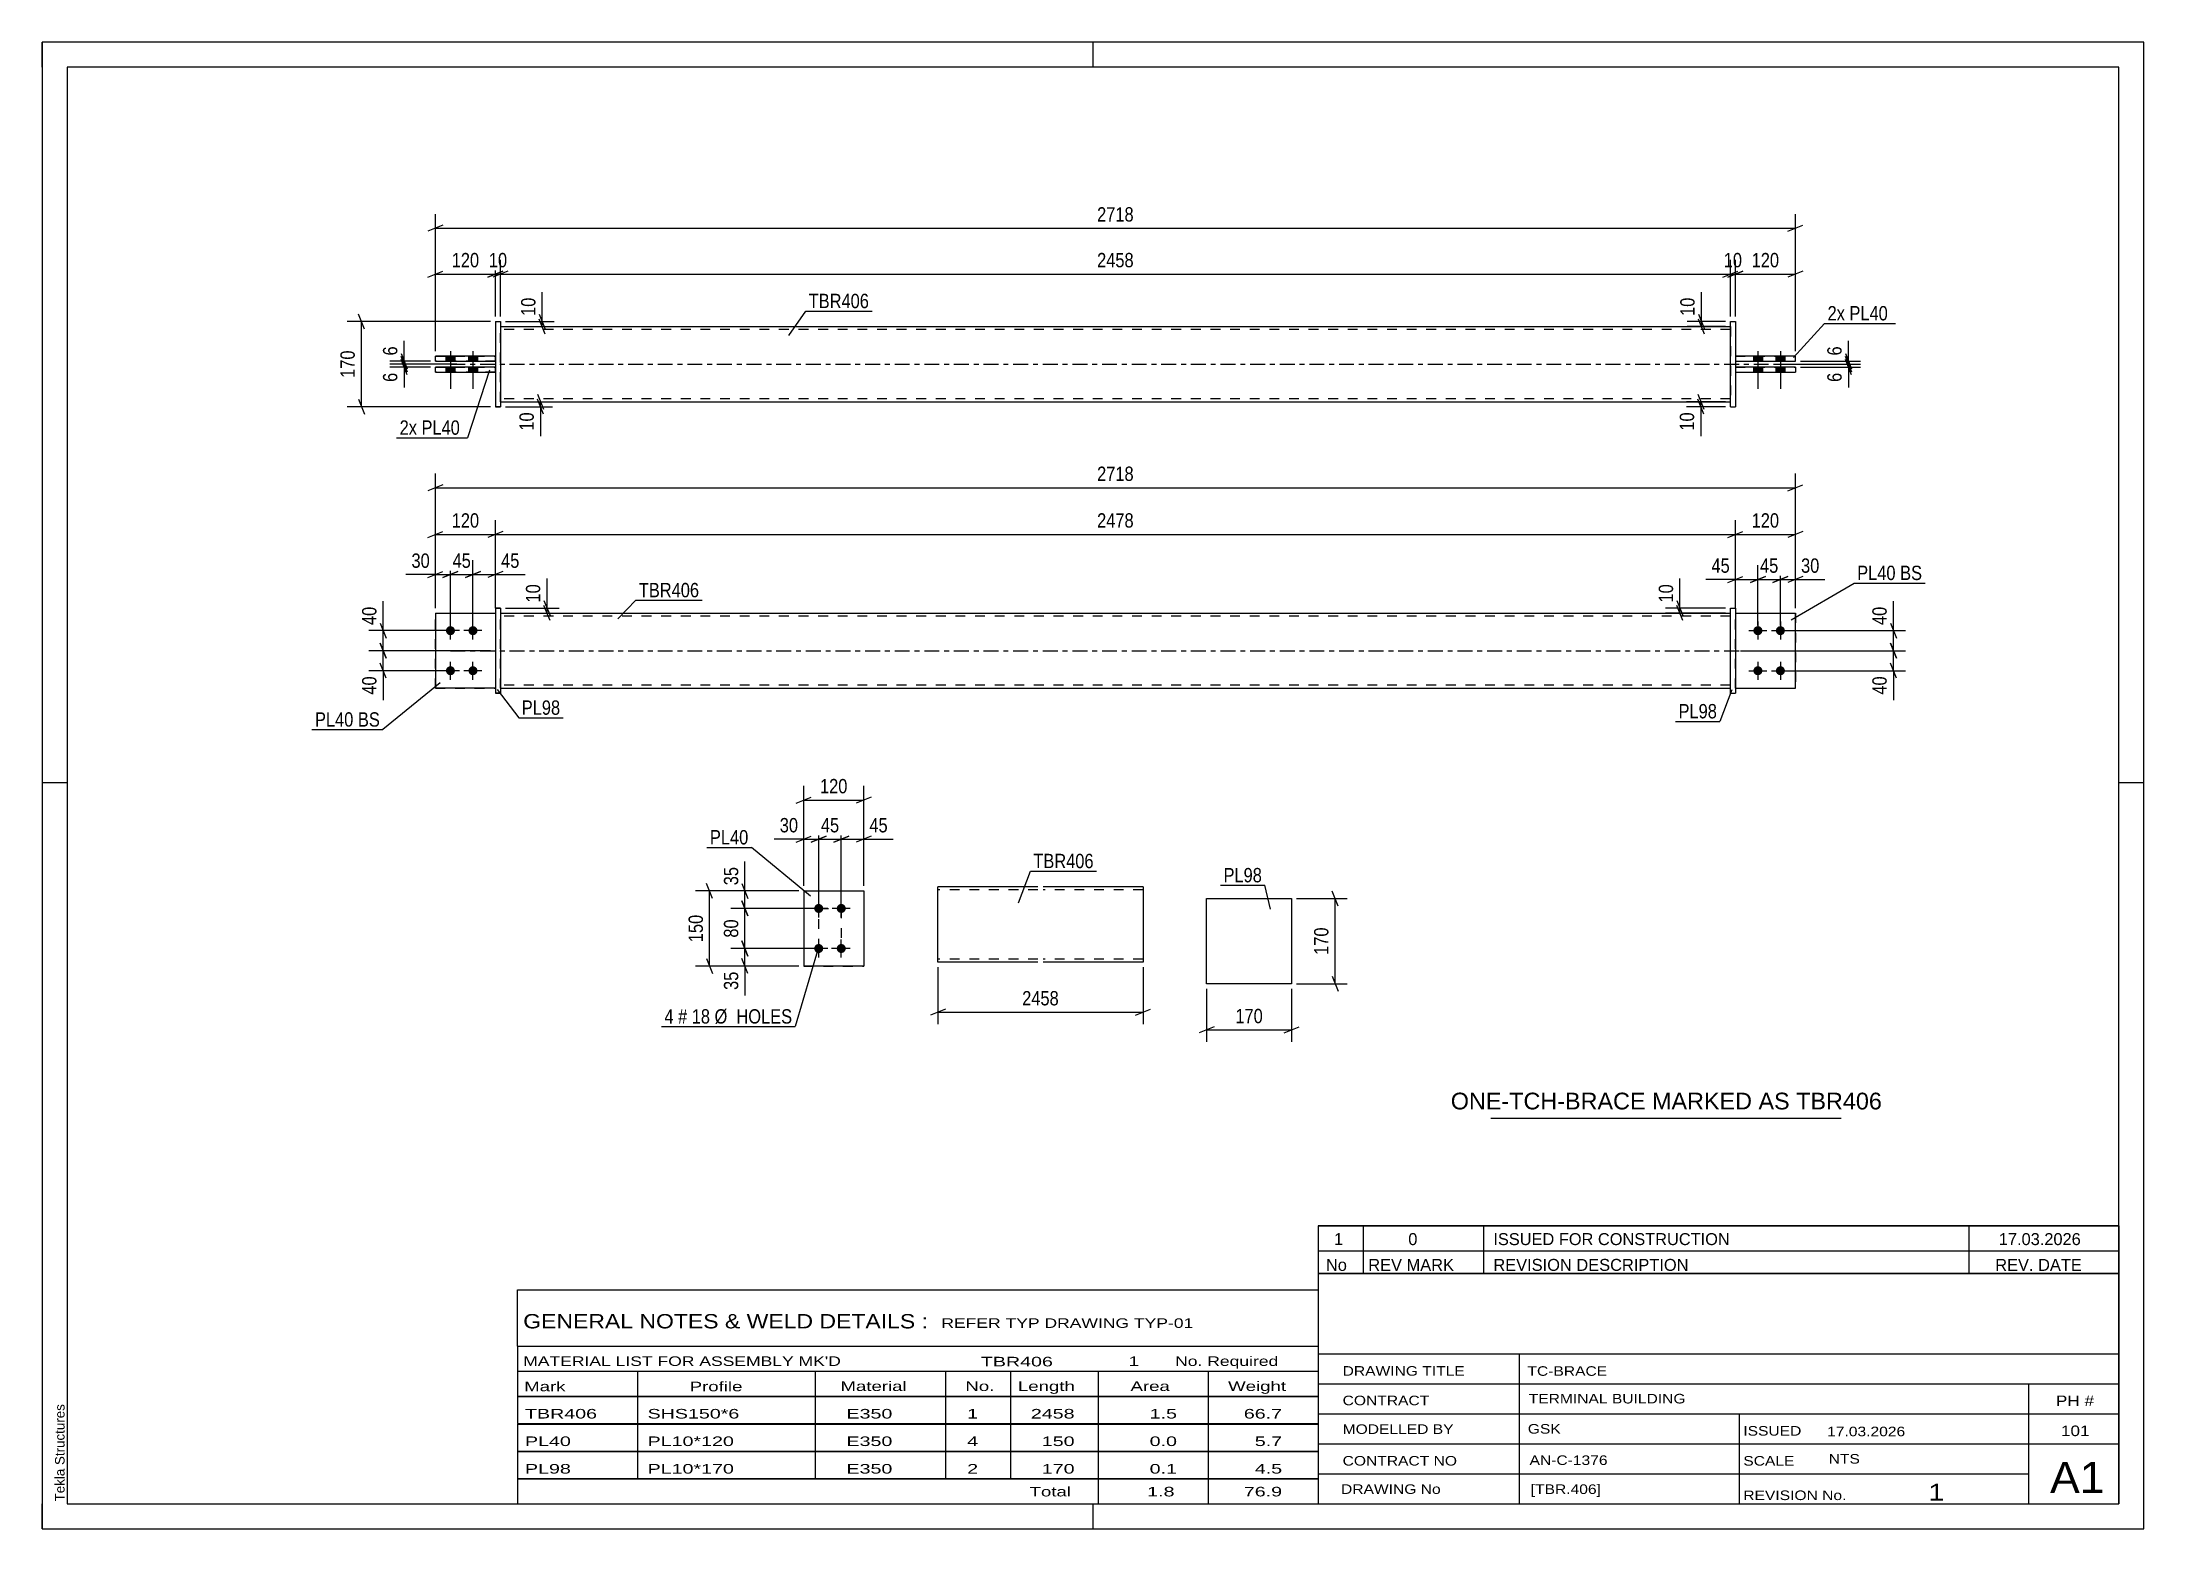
# Paper-space layout 'Layout1' of a CAD drawing. Header units: millimetres. Extents: x 0 to 420, y 0 to 297.
# The model-space entities are those that its viewports show. They can reach past a viewport. Long polylines and large blocks are cut down to what shows.
import ezdxf

# ---------------------------------------------------------------- set-up
doc = ezdxf.new("R2010")
doc.units = ezdxf.units.MM
doc.linetypes.add('DXK_LINE_DOT2', pattern=[3.9198, 1.9599, -1.9599])
doc.linetypes.add('DXK_LINE_DOT3', pattern=[5.9187, 2.979, -0.9799, 0.9799, -0.9799])
doc.layers.add('Viewport layer', color=7, linetype='Continuous', plot=False)
doc.styles.add('Arial', font='ARIAL.TTF', dxfattribs={"height": 0.2})
doc.styles.add('Arial Narrow', font='ARIALN.TTF', dxfattribs={"height": 0.2})

# ---------------------------------------------------------------- blocks, each defined once
blk = doc.blocks.new('Unknown-580607123-1163')
at = {"color": 5, "linetype": 'Continuous'}
for p, q in [((420, 297), (0, 297)), ((0, 297), (0, 0)), ((0, 292), (0, 297)), ((210, 292), (210, 297)), ((420, 0), (420, 297)), ((415, 292), (5, 292)), ((5, 292), (5, 5)), ((415, 5), (415, 292)), ((5, 149), (0, 149)), ((420, 149), (415, 149)), ((0, 0), (0, 5)), ((5, 5), (415, 5)), ((210, 0), (210, 5)), ((0, 0), (420, 0))]:
    blk.add_line(p, q, dxfattribs=at)
at = {"color": 174, "linetype": 'Continuous', "style": 'Arial'}
blk.add_text('Tekla Structures', height=1.9102, rotation=90, dxfattribs=at).set_placement((4.5, 5.5))
blk = doc.blocks.new('Part-580607123-1749 - 1733')
at = {"color": 2, "linetype": 'Continuous'}
for p, q in [((337.36, 183.93), (338.36, 183.93)), ((337.36, 166.93), (337.36, 183.93)), ((338.36, 183.93), (338.36, 166.93)), ((337.36, 166.93), (337.36, 166.93)), ((337.36, 166.93), (338.36, 166.93))]:
    blk.add_line(p, q, dxfattribs=at)
at = {"color": 7, "linetype": 'DXK_LINE_DOT2'}
for p, q in [((337.36, 183.93), (338.36, 183.93)), ((337.36, 166.93), (338.36, 166.93))]:
    blk.add_line(p, q, dxfattribs=at)
blk = doc.blocks.new('Part-580607123-1762 - 1733')
at = {"color": 2, "linetype": 'Continuous'}
for p, q in [((78.6, 182.93), (90.6, 182.93)), ((78.6, 182.93), (78.6, 167.93)), ((90.6, 167.93), (78.6, 167.93)), ((78.6, 167.93), (78.6, 167.93))]:
    blk.add_line(p, q, dxfattribs=at)
at = {"color": 7, "linetype": 'DXK_LINE_DOT2'}
for p, q in [((78.6, 182.93), (90.6, 182.93)), ((90.6, 182.93), (90.6, 182.93)), ((90.6, 182.93), (90.6, 167.93)), ((78.6, 167.93), (90.6, 167.93)), ((78.6, 167.93), (78.6, 167.93))]:
    blk.add_line(p, q, dxfattribs=at)
blk = doc.blocks.new('Part-580607123-1754 - 1733')
at = {"color": 2, "linetype": 'Continuous'}
for p, q in [((91.6, 182.93), (337.36, 182.93)), ((91.6, 167.93), (337.36, 167.93))]:
    blk.add_line(p, q, dxfattribs=at)
at = {"color": 7, "linetype": 'DXK_LINE_DOT2'}
for p, q in [((91.6, 167.93), (91.6, 182.93)), ((337.36, 182.33), (91.6, 182.33)), ((337.36, 167.93), (337.36, 182.93)), ((337.36, 168.53), (91.6, 168.53))]:
    blk.add_line(p, q, dxfattribs=at)
at = {"color": 7, "linetype": 'DXK_LINE_DOT3'}
blk.add_line((81.6, 175.43), (347.36, 175.43), dxfattribs=at)
blk = doc.blocks.new('Bolt-580607123-1755 - 1733')
at = {"linetype": 'Continuous'}
for points in [[(342.86, 180.33), (343.04, 180.31), (343.22, 180.25), (343.39, 180.15), (343.53, 180.03), (343.64, 179.88), (343.71, 179.7), (343.75, 179.52), (343.75, 179.33), (343.71, 179.15), (343.64, 178.98), (343.53, 178.82), (343.39, 178.7), (343.22, 178.6), (343.04, 178.55), (342.86, 178.53), (342.67, 178.55), (342.49, 178.6), (342.33, 178.7), (342.19, 178.82), (342.08, 178.98), (342, 179.15), (341.96, 179.33), (341.96, 179.52), (342, 179.7), (342.08, 179.88), (342.19, 180.03), (342.33, 180.15), (342.49, 180.25), (342.67, 180.31)], [(347.36, 180.33), (347.54, 180.31), (347.72, 180.25), (347.89, 180.15), (348.03, 180.03), (348.14, 179.88), (348.21, 179.7), (348.25, 179.52), (348.25, 179.33), (348.21, 179.15), (348.14, 178.98), (348.03, 178.82), (347.89, 178.7), (347.72, 178.6), (347.54, 178.55), (347.36, 178.53), (347.17, 178.55), (346.99, 178.6), (346.83, 178.7), (346.69, 178.82), (346.58, 178.98), (346.5, 179.15), (346.46, 179.33), (346.46, 179.52), (346.5, 179.7), (346.58, 179.88), (346.69, 180.03), (346.83, 180.15), (346.99, 180.25), (347.17, 180.31)], [(342.86, 172.33), (343.04, 172.31), (343.22, 172.25), (343.39, 172.15), (343.53, 172.03), (343.64, 171.88), (343.71, 171.7), (343.75, 171.52), (343.75, 171.33), (343.71, 171.15), (343.64, 170.98), (343.53, 170.82), (343.39, 170.7), (343.22, 170.6), (343.04, 170.55), (342.86, 170.53), (342.67, 170.55), (342.49, 170.6), (342.33, 170.7), (342.19, 170.82), (342.08, 170.98), (342, 171.15), (341.96, 171.33), (341.96, 171.52), (342, 171.7), (342.08, 171.88), (342.19, 172.03), (342.33, 172.15), (342.49, 172.25), (342.67, 172.31)], [(347.36, 172.33), (347.54, 172.31), (347.72, 172.25), (347.89, 172.15), (348.03, 172.03), (348.14, 171.88), (348.21, 171.7), (348.25, 171.52), (348.25, 171.33), (348.21, 171.15), (348.14, 170.98), (348.03, 170.82), (347.89, 170.7), (347.72, 170.6), (347.54, 170.55), (347.36, 170.53), (347.17, 170.55), (346.99, 170.6), (346.83, 170.7), (346.69, 170.82), (346.58, 170.98), (346.5, 171.15), (346.46, 171.33), (346.46, 171.52), (346.5, 171.7), (346.58, 171.88), (346.69, 172.03), (346.83, 172.15), (346.99, 172.25), (347.17, 172.31)]]:
    blk.add_hatch(color=1, dxfattribs=at).paths.add_polyline_path(points)
at = {"color": 1, "linetype": 'Continuous'}
for p, q in [((342.86, 181.23), (342.86, 177.63)), ((347.36, 181.23), (347.36, 177.63)), ((341.06, 179.43), (344.66, 179.43)), ((345.56, 179.43), (349.16, 179.43)), ((342.86, 173.23), (342.86, 169.63)), ((347.36, 173.23), (347.36, 169.63)), ((341.06, 171.43), (344.66, 171.43)), ((345.56, 171.43), (349.16, 171.43))]:
    blk.add_line(p, q, dxfattribs=at)
blk = doc.blocks.new('Bolt-580607123-1756 - 1733')
at = {"linetype": 'Continuous'}
for points in [[(81.6, 178.53), (81.42, 178.55), (81.24, 178.6), (81.08, 178.7), (80.94, 178.82), (80.83, 178.98), (80.75, 179.15), (80.71, 179.33), (80.71, 179.52), (80.75, 179.7), (80.83, 179.88), (80.94, 180.03), (81.08, 180.15), (81.24, 180.25), (81.42, 180.31), (81.6, 180.33), (81.79, 180.31), (81.97, 180.25), (82.13, 180.15), (82.27, 180.03), (82.38, 179.88), (82.46, 179.7), (82.5, 179.52), (82.5, 179.33), (82.46, 179.15), (82.38, 178.98), (82.27, 178.82), (82.13, 178.7), (81.97, 178.6), (81.79, 178.55)], [(86.1, 178.53), (85.92, 178.55), (85.74, 178.6), (85.58, 178.7), (85.44, 178.82), (85.33, 178.98), (85.25, 179.15), (85.21, 179.33), (85.21, 179.52), (85.25, 179.7), (85.33, 179.88), (85.44, 180.03), (85.58, 180.15), (85.74, 180.25), (85.92, 180.31), (86.1, 180.33), (86.29, 180.31), (86.47, 180.25), (86.63, 180.15), (86.77, 180.03), (86.88, 179.88), (86.96, 179.7), (87, 179.52), (87, 179.33), (86.96, 179.15), (86.88, 178.98), (86.77, 178.82), (86.63, 178.7), (86.47, 178.6), (86.29, 178.55)], [(81.6, 170.53), (81.42, 170.55), (81.24, 170.6), (81.08, 170.7), (80.94, 170.82), (80.83, 170.98), (80.75, 171.15), (80.71, 171.33), (80.71, 171.52), (80.75, 171.7), (80.83, 171.88), (80.94, 172.03), (81.08, 172.15), (81.24, 172.25), (81.42, 172.31), (81.6, 172.33), (81.79, 172.31), (81.97, 172.25), (82.13, 172.15), (82.27, 172.03), (82.38, 171.88), (82.46, 171.7), (82.5, 171.52), (82.5, 171.33), (82.46, 171.15), (82.38, 170.98), (82.27, 170.82), (82.13, 170.7), (81.97, 170.6), (81.79, 170.55)], [(86.1, 170.53), (85.92, 170.55), (85.74, 170.6), (85.58, 170.7), (85.44, 170.82), (85.33, 170.98), (85.25, 171.15), (85.21, 171.33), (85.21, 171.52), (85.25, 171.7), (85.33, 171.88), (85.44, 172.03), (85.58, 172.15), (85.74, 172.25), (85.92, 172.31), (86.1, 172.33), (86.29, 172.31), (86.47, 172.25), (86.63, 172.15), (86.77, 172.03), (86.88, 171.88), (86.96, 171.7), (87, 171.52), (87, 171.33), (86.96, 171.15), (86.88, 170.98), (86.77, 170.82), (86.63, 170.7), (86.47, 170.6), (86.29, 170.55)]]:
    blk.add_hatch(color=1, dxfattribs=at).paths.add_polyline_path(points)
at = {"color": 1, "linetype": 'Continuous'}
for p, q in [((81.6, 177.63), (81.6, 181.23)), ((86.1, 177.63), (86.1, 181.23)), ((83.4, 179.43), (79.8, 179.43)), ((87.9, 179.43), (84.3, 179.43)), ((81.6, 169.63), (81.6, 173.23)), ((86.1, 169.63), (86.1, 173.23)), ((83.4, 171.43), (79.8, 171.43)), ((87.9, 171.43), (84.3, 171.43))]:
    blk.add_line(p, q, dxfattribs=at)
blk = doc.blocks.new('Part-580607123-1767 - 1733')
at = {"color": 7, "linetype": 'DXK_LINE_DOT2'}
for p, q in [((78.6, 182.93), (90.6, 182.93)), ((78.6, 182.93), (90.6, 182.93)), ((78.6, 167.93), (78.6, 182.93)), ((90.6, 182.93), (90.6, 182.93)), ((90.6, 182.93), (90.6, 167.93)), ((78.6, 167.93), (90.6, 167.93)), ((90.6, 167.93), (78.6, 167.93)), ((78.6, 167.93), (78.6, 167.93))]:
    blk.add_line(p, q, dxfattribs=at)
blk = doc.blocks.new('Part-580607123-1772 - 1733')
at = {"color": 2, "linetype": 'Continuous'}
for p, q in [((91.6, 183.93), (90.6, 183.93)), ((90.6, 183.93), (90.6, 166.93)), ((91.6, 183.93), (91.6, 183.93)), ((91.6, 183.93), (91.6, 166.93)), ((90.6, 166.93), (91.6, 166.93))]:
    blk.add_line(p, q, dxfattribs=at)
at = {"color": 7, "linetype": 'DXK_LINE_DOT2'}
for p, q in [((90.6, 183.93), (91.6, 183.93)), ((91.6, 166.93), (90.6, 166.93))]:
    blk.add_line(p, q, dxfattribs=at)
blk = doc.blocks.new('Part-580607123-1777 - 1733')
at = {"color": 2, "linetype": 'Continuous'}
for p, q in [((338.36, 182.93), (350.36, 182.93)), ((350.36, 182.93), (350.36, 182.93)), ((350.36, 167.93), (350.36, 182.93)), ((338.36, 167.93), (350.36, 167.93))]:
    blk.add_line(p, q, dxfattribs=at)
at = {"color": 7, "linetype": 'DXK_LINE_DOT2'}
for p, q in [((338.36, 182.93), (350.36, 182.93)), ((338.36, 167.93), (338.36, 182.93)), ((338.36, 167.93), (338.36, 167.93)), ((338.36, 167.93), (350.36, 167.93))]:
    blk.add_line(p, q, dxfattribs=at)
blk = doc.blocks.new('Part-580607123-1782 - 1733')
at = {"color": 7, "linetype": 'DXK_LINE_DOT2'}
for p, q in [((338.36, 182.93), (350.36, 182.93)), ((338.36, 167.93), (338.36, 182.93)), ((338.36, 182.93), (350.36, 182.93)), ((350.36, 182.93), (350.36, 182.93)), ((350.36, 182.93), (350.36, 167.93)), ((338.36, 167.93), (338.36, 167.93)), ((338.36, 167.93), (350.36, 167.93)), ((338.36, 167.93), (350.36, 167.93))]:
    blk.add_line(p, q, dxfattribs=at)
blk = doc.blocks.new('Bolt-580607123-1399 - 1390')
at = {"linetype": 'Continuous'}
for points in [[(343.76, 234.26), (341.96, 234.26), (341.96, 233.26), (343.76, 233.26)], [(343.76, 234.26), (341.96, 234.26), (341.96, 233.26), (343.76, 233.26)], [(343.76, 232.06), (341.96, 232.06), (341.96, 231.06), (343.76, 231.06)], [(343.76, 232.06), (341.96, 232.06), (341.96, 231.06), (343.76, 231.06)], [(348.26, 234.26), (346.46, 234.26), (346.46, 233.26), (348.26, 233.26)], [(348.26, 234.26), (346.46, 234.26), (346.46, 233.26), (348.26, 233.26)], [(348.26, 232.06), (346.46, 232.06), (346.46, 231.06), (348.26, 231.06)], [(348.26, 232.06), (346.46, 232.06), (346.46, 231.06), (348.26, 231.06)]]:
    blk.add_hatch(color=1, dxfattribs=at).paths.add_polyline_path(points)
at = {"color": 1, "linetype": 'Continuous'}
for p, q in [((342.86, 235.26), (342.86, 227.76)), ((342.86, 235.26), (342.86, 227.76)), ((347.36, 235.26), (347.36, 227.76)), ((347.36, 235.26), (347.36, 227.76)), ((341.96, 234.26), (341.96, 233.26)), ((341.96, 234.26), (341.96, 233.26)), ((341.96, 232.06), (341.96, 231.06)), ((341.96, 232.06), (341.96, 231.06)), ((343.76, 234.26), (343.76, 233.26)), ((343.76, 234.26), (343.76, 233.26)), ((343.76, 232.06), (343.76, 231.06)), ((343.76, 232.06), (343.76, 231.06)), ((346.46, 234.26), (346.46, 233.26)), ((346.46, 234.26), (346.46, 233.26)), ((346.46, 232.06), (346.46, 231.06)), ((346.46, 232.06), (346.46, 231.06)), ((348.26, 234.26), (348.26, 233.26)), ((348.26, 234.26), (348.26, 233.26)), ((348.26, 232.06), (348.26, 231.06)), ((348.26, 232.06), (348.26, 231.06))]:
    blk.add_line(p, q, dxfattribs=at)
blk = doc.blocks.new('Part-580607123-1446 - 1390')
at = {"color": 2, "linetype": 'Continuous'}
for p, q in [((90.6, 234.26), (78.6, 234.26)), ((78.6, 233.26), (78.6, 234.26)), ((78.6, 233.26), (90.6, 233.26)), ((78.6, 233.26), (78.6, 233.26))]:
    blk.add_line(p, q, dxfattribs=at)
at = {"color": 7, "linetype": 'DXK_LINE_DOT2'}
for p, q in [((78.6, 234.26), (90.6, 234.26)), ((90.6, 233.26), (78.6, 233.26)), ((90.6, 233.26), (90.6, 234.26))]:
    blk.add_line(p, q, dxfattribs=at)
blk = doc.blocks.new('Bolt-580607123-1398 - 1390')
at = {"linetype": 'Continuous'}
for points in [[(80.7, 233.26), (82.5, 233.26), (82.5, 234.26), (80.7, 234.26)], [(80.7, 233.26), (82.5, 233.26), (82.5, 234.26), (80.7, 234.26)], [(80.7, 231.06), (82.5, 231.06), (82.5, 232.06), (80.7, 232.06)], [(80.7, 231.06), (82.5, 231.06), (82.5, 232.06), (80.7, 232.06)], [(85.2, 233.26), (87, 233.26), (87, 234.26), (85.2, 234.26)], [(85.2, 233.26), (87, 233.26), (87, 234.26), (85.2, 234.26)], [(85.2, 231.06), (87, 231.06), (87, 232.06), (85.2, 232.06)], [(85.2, 231.06), (87, 231.06), (87, 232.06), (85.2, 232.06)]]:
    blk.add_hatch(color=1, dxfattribs=at).paths.add_polyline_path(points)
at = {"color": 1, "linetype": 'Continuous'}
for p, q in [((81.6, 235.26), (81.6, 227.76)), ((81.6, 235.26), (81.6, 227.76)), ((86.1, 235.26), (86.1, 227.76)), ((86.1, 235.26), (86.1, 227.76)), ((80.7, 234.26), (80.7, 233.26)), ((80.7, 234.26), (80.7, 233.26)), ((80.7, 232.06), (80.7, 231.06)), ((80.7, 232.06), (80.7, 231.06)), ((82.5, 234.26), (82.5, 233.26)), ((82.5, 234.26), (82.5, 233.26)), ((82.5, 232.06), (82.5, 231.06)), ((82.5, 232.06), (82.5, 231.06)), ((85.2, 234.26), (85.2, 233.26)), ((85.2, 234.26), (85.2, 233.26)), ((85.2, 232.06), (85.2, 231.06)), ((85.2, 232.06), (85.2, 231.06)), ((87, 234.26), (87, 233.26)), ((87, 234.26), (87, 233.26)), ((87, 232.06), (87, 231.06)), ((87, 232.06), (87, 231.06))]:
    blk.add_line(p, q, dxfattribs=at)
blk = doc.blocks.new('Part-580607123-1441 - 1390')
at = {"color": 2, "linetype": 'Continuous'}
for p, q in [((90.6, 232.06), (78.6, 232.06)), ((78.6, 231.06), (78.6, 232.06)), ((78.6, 231.06), (90.6, 231.06)), ((78.6, 231.06), (78.6, 231.06))]:
    blk.add_line(p, q, dxfattribs=at)
at = {"color": 7, "linetype": 'DXK_LINE_DOT2'}
for p, q in [((78.6, 232.06), (90.6, 232.06)), ((90.6, 231.06), (78.6, 231.06)), ((90.6, 231.06), (90.6, 232.06))]:
    blk.add_line(p, q, dxfattribs=at)
blk = doc.blocks.new('Part-580607123-1425 - 1390')
at = {"color": 2, "linetype": 'Continuous'}
for p, q in [((91.6, 240.16), (337.36, 240.16)), ((91.6, 225.16), (337.36, 225.16))]:
    blk.add_line(p, q, dxfattribs=at)
at = {"color": 7, "linetype": 'DXK_LINE_DOT2'}
for p, q in [((91.6, 225.16), (91.6, 240.16)), ((337.36, 239.56), (91.6, 239.56)), ((337.36, 240.16), (337.36, 225.16)), ((337.36, 225.76), (91.6, 225.76))]:
    blk.add_line(p, q, dxfattribs=at)
at = {"color": 7, "linetype": 'DXK_LINE_DOT3'}
blk.add_line((81.6, 232.66), (347.36, 232.66), dxfattribs=at)
blk = doc.blocks.new('Part-580607123-1426 - 1390')
at = {"color": 2, "linetype": 'Continuous'}
for p, q in [((337.36, 241.16), (337.36, 241.16)), ((337.36, 224.16), (337.36, 241.16)), ((337.36, 241.16), (338.36, 241.16)), ((338.36, 241.16), (338.36, 241.16)), ((338.36, 241.16), (338.36, 224.16)), ((337.36, 224.16), (338.36, 224.16)), ((337.36, 224.16), (337.36, 224.16)), ((338.36, 224.16), (338.36, 224.16))]:
    blk.add_line(p, q, dxfattribs=at)
at = {"color": 7, "linetype": 'DXK_LINE_DOT2'}
for p, q in [((337.36, 241.16), (338.36, 241.16)), ((337.36, 224.16), (338.36, 224.16)), ((338.36, 224.16), (338.36, 224.16))]:
    blk.add_line(p, q, dxfattribs=at)
blk = doc.blocks.new('Part-580607123-1447 - 1390')
at = {"color": 2, "linetype": 'Continuous'}
for p, q in [((90.6, 241.16), (91.6, 241.16)), ((90.6, 241.16), (90.6, 224.16)), ((91.6, 241.16), (91.6, 241.16)), ((91.6, 241.16), (91.6, 224.16)), ((91.6, 224.16), (90.6, 224.16)), ((90.6, 224.16), (90.6, 224.16))]:
    blk.add_line(p, q, dxfattribs=at)
at = {"color": 7, "linetype": 'DXK_LINE_DOT2'}
for p, q in [((90.6, 241.16), (91.6, 241.16)), ((90.6, 224.16), (91.6, 224.16)), ((90.6, 224.16), (90.6, 224.16))]:
    blk.add_line(p, q, dxfattribs=at)
blk = doc.blocks.new('Part-580607123-1452 - 1390')
at = {"color": 2, "linetype": 'Continuous'}
for p, q in [((350.36, 232.06), (338.36, 232.06)), ((338.36, 231.06), (350.36, 231.06)), ((350.36, 232.06), (350.36, 231.06))]:
    blk.add_line(p, q, dxfattribs=at)
at = {"color": 7, "linetype": 'DXK_LINE_DOT2'}
for p, q in [((338.36, 232.06), (338.36, 231.06)), ((338.36, 232.06), (350.36, 232.06)), ((338.36, 231.06), (350.36, 231.06))]:
    blk.add_line(p, q, dxfattribs=at)
blk = doc.blocks.new('Part-580607123-1457 - 1390')
at = {"color": 2, "linetype": 'Continuous'}
for p, q in [((350.36, 234.26), (338.36, 234.26)), ((338.36, 233.26), (350.36, 233.26)), ((350.36, 233.26), (350.36, 234.26))]:
    blk.add_line(p, q, dxfattribs=at)
at = {"color": 7, "linetype": 'DXK_LINE_DOT2'}
for p, q in [((338.36, 234.26), (338.36, 233.26)), ((338.36, 234.26), (350.36, 234.26)), ((338.36, 233.26), (350.36, 233.26))]:
    blk.add_line(p, q, dxfattribs=at)
blk = doc.blocks.new('Part-580607123-2111 - 2104')
at = {"color": 2, "linetype": 'Continuous'}
for p, q in [((152.2, 127.44), (164.2, 127.44)), ((152.2, 127.44), (152.2, 112.44)), ((164.2, 127.44), (164.2, 127.44)), ((164.2, 127.44), (164.2, 112.44)), ((164.2, 112.44), (152.2, 112.44)), ((152.2, 112.44), (152.2, 112.44))]:
    blk.add_line(p, q, dxfattribs=at)
at = {"color": 7, "linetype": 'DXK_LINE_DOT2'}
for p, q in [((152.2, 127.44), (164.2, 127.44)), ((164.2, 127.44), (164.2, 127.44)), ((152.2, 112.44), (164.2, 112.44))]:
    blk.add_line(p, q, dxfattribs=at)
blk = doc.blocks.new('Bolt-580607123-2144 - 2104')
at = {"linetype": 'Continuous'}
for points in [[(155.2, 124.84), (155.38, 124.82), (155.56, 124.76), (155.72, 124.67), (155.86, 124.54), (155.97, 124.39), (156.05, 124.22), (156.09, 124.04), (156.09, 123.85), (156.05, 123.66), (155.97, 123.49), (155.86, 123.34), (155.72, 123.21), (155.56, 123.12), (155.38, 123.06), (155.2, 123.04), (155.01, 123.06), (154.83, 123.12), (154.67, 123.21), (154.53, 123.34), (154.42, 123.49), (154.34, 123.66), (154.3, 123.85), (154.3, 124.04), (154.34, 124.22), (154.42, 124.39), (154.53, 124.54), (154.67, 124.67), (154.83, 124.76), (155.01, 124.82)], [(159.7, 124.84), (159.88, 124.82), (160.06, 124.76), (160.22, 124.67), (160.36, 124.54), (160.47, 124.39), (160.55, 124.22), (160.59, 124.04), (160.59, 123.85), (160.55, 123.66), (160.47, 123.49), (160.36, 123.34), (160.22, 123.21), (160.06, 123.12), (159.88, 123.06), (159.7, 123.04), (159.51, 123.06), (159.33, 123.12), (159.17, 123.21), (159.03, 123.34), (158.92, 123.49), (158.84, 123.66), (158.8, 123.85), (158.8, 124.04), (158.84, 124.22), (158.92, 124.39), (159.03, 124.54), (159.17, 124.67), (159.33, 124.76), (159.51, 124.82)], [(155.2, 116.84), (155.38, 116.82), (155.56, 116.76), (155.72, 116.67), (155.86, 116.54), (155.97, 116.39), (156.05, 116.22), (156.09, 116.04), (156.09, 115.85), (156.05, 115.66), (155.97, 115.49), (155.86, 115.34), (155.72, 115.21), (155.56, 115.12), (155.38, 115.06), (155.2, 115.04), (155.01, 115.06), (154.83, 115.12), (154.67, 115.21), (154.53, 115.34), (154.42, 115.49), (154.34, 115.66), (154.3, 115.85), (154.3, 116.04), (154.34, 116.22), (154.42, 116.39), (154.53, 116.54), (154.67, 116.67), (154.83, 116.76), (155.01, 116.82)], [(159.7, 116.84), (159.88, 116.82), (160.06, 116.76), (160.22, 116.67), (160.36, 116.54), (160.47, 116.39), (160.55, 116.22), (160.59, 116.04), (160.59, 115.85), (160.55, 115.66), (160.47, 115.49), (160.36, 115.34), (160.22, 115.21), (160.06, 115.12), (159.88, 115.06), (159.7, 115.04), (159.51, 115.06), (159.33, 115.12), (159.17, 115.21), (159.03, 115.34), (158.92, 115.49), (158.84, 115.66), (158.8, 115.85), (158.8, 116.04), (158.84, 116.22), (158.92, 116.39), (159.03, 116.54), (159.17, 116.67), (159.33, 116.76), (159.51, 116.82)]]:
    blk.add_hatch(color=1, dxfattribs=at).paths.add_polyline_path(points)
at = {"color": 1, "linetype": 'Continuous'}
for p, q in [((157, 123.94), (153.4, 123.94)), ((155.2, 122.14), (155.2, 125.74)), ((161.5, 123.94), (157.9, 123.94)), ((159.7, 122.14), (159.7, 125.74)), ((155.2, 114.14), (155.2, 117.74)), ((159.7, 114.14), (159.7, 117.74)), ((157, 115.94), (153.4, 115.94)), ((161.5, 115.94), (157.9, 115.94))]:
    blk.add_line(p, q, dxfattribs=at)
blk = doc.blocks.new('Part-580607123-2274 - 2268')
at = {"color": 2, "linetype": 'Continuous'}
for p, q in [((232.69, 108.91), (232.69, 125.91)), ((232.69, 125.91), (249.69, 125.91)), ((249.69, 125.91), (249.69, 108.91)), ((249.69, 108.91), (232.69, 108.91))]:
    blk.add_line(p, q, dxfattribs=at)
blk = doc.blocks.new('Part-580607123-2299 - 2293')
at = {"color": 2, "linetype": 'Continuous'}
for p, q in [((199.01, 128.23), (179.01, 128.23)), ((179.01, 113.33), (179.01, 128.23)), ((220.01, 128.23), (200.01, 128.23)), ((220.01, 128.23), (220.01, 113.23)), ((179.01, 113.23), (179.01, 113.33)), ((199.01, 113.23), (179.01, 113.23)), ((220.01, 113.23), (200.01, 113.23))]:
    blk.add_line(p, q, dxfattribs=at)
at = {"color": 7, "linetype": 'DXK_LINE_DOT2'}
for p, q in [((199.01, 127.63), (179.01, 127.63)), ((220.01, 127.63), (200.01, 127.63)), ((179.01, 113.83), (179.01, 113.88)), ((199.01, 113.83), (179.01, 113.83)), ((220.01, 113.83), (200.01, 113.83)), ((220.01, 113.83), (220.01, 113.88))]:
    blk.add_line(p, q, dxfattribs=at)
blk = doc.blocks.new('Rectangle-580607123-2254 - 2104')
at = {"color": 1, "linetype": 'DXK_LINE_DOT2'}
blk.add_lwpolyline([(155.2, 123.94), (159.7, 123.94), (159.7, 115.94), (155.2, 115.94), (155.2, 123.94)], close=True, dxfattribs=at)
blk = doc.blocks.new('StraightDimension-580607123-1994 - 1733')
at = {"color": 7, "linetype": 'Continuous'}
for p, q in [((345.86, 189.04), (348.86, 190.24)), ((347.36, 180.43), (347.36, 192.49)), ((347.36, 189.64), (350.36, 189.64)), ((351.86, 190.24), (348.86, 189.04)), ((350.36, 183.93), (350.36, 192.49))]:
    blk.add_line(p, q, dxfattribs=at)
at = {"color": 0}
blk.add_wipeout([(355.74, 190.39), (355.74, 194.59), (350.88, 194.59), (350.88, 190.39)], dxfattribs=at)
at = {"color": 7, "linetype": 'Continuous'}
blk.add_line((350.36, 189.64), (356.26, 189.64), dxfattribs=at)
blk.add_line((350.36, 189.64), (356.26, 189.64), dxfattribs=at)
at = {"color": 3, "style": 'Arial Narrow'}
blk.add_text('30', height=2.863, dxfattribs=at).set_placement((351.48, 190.99))
blk = doc.blocks.new('StraightDimension-580607123-1802 - 1733')
at = {"color": 7, "linetype": 'Continuous'}
for p, q in [((78.6, 183.93), (78.6, 193.48)), ((81.6, 180.43), (81.6, 193.48)), ((77.1, 190.03), (80.1, 191.23)), ((78.6, 190.63), (81.6, 190.63)), ((83.1, 191.23), (80.1, 190.03))]:
    blk.add_line(p, q, dxfattribs=at)
at = {"color": 0}
blk.add_wipeout([(78.08, 191.38), (78.08, 195.58), (73.22, 195.58), (73.22, 191.38)], dxfattribs=at)
at = {"color": 7, "linetype": 'Continuous'}
blk.add_line((78.6, 190.63), (72.7, 190.63), dxfattribs=at)
blk.add_line((78.6, 190.63), (72.7, 190.63), dxfattribs=at)
at = {"color": 3, "style": 'Arial Narrow'}
blk.add_text('30', height=2.863, dxfattribs=at).set_placement((73.82, 191.98))
blk = doc.blocks.new('StraightDimension-580607123-1819 - 1733')
at = {"color": 7, "linetype": 'Continuous'}
for p, q in [((81.6, 180.43), (81.6, 193.48)), ((86.1, 180.43), (86.1, 193.48)), ((80.1, 190.03), (83.1, 191.23)), ((81.6, 190.63), (86.1, 190.63)), ((87.6, 191.23), (84.6, 190.03))]:
    blk.add_line(p, q, dxfattribs=at)
at = {"color": 0}
blk.add_wipeout([(86.28, 191.38), (86.28, 195.58), (81.43, 195.58), (81.43, 191.38)], dxfattribs=at)
at = {"color": 3, "style": 'Arial Narrow'}
blk.add_text('45', height=2.863, dxfattribs=at).set_placement((82.03, 191.98))
blk = doc.blocks.new('StraightDimension-580607123-1981 - 1733')
at = {"color": 7, "linetype": 'Continuous'}
for p, q in [((341.36, 189.04), (344.36, 190.24)), ((342.86, 180.43), (342.86, 192.49)), ((342.86, 189.64), (347.36, 189.64)), ((348.86, 190.24), (345.86, 189.04)), ((347.36, 180.43), (347.36, 192.49))]:
    blk.add_line(p, q, dxfattribs=at)
at = {"color": 0}
blk.add_wipeout([(347.53, 190.39), (347.53, 194.59), (342.68, 194.59), (342.68, 190.39)], dxfattribs=at)
at = {"color": 3, "style": 'Arial Narrow'}
blk.add_text('45', height=2.863, dxfattribs=at).set_placement((343.28, 190.99))
blk = doc.blocks.new('StraightDimension-580607123-1784 - 1733')
at = {"color": 7, "linetype": 'Continuous'}
for p, q in [((326.66, 185.43), (327.86, 182.43)), ((336.36, 183.93), (324.41, 183.93)), ((336.36, 182.93), (324.41, 182.93)), ((327.86, 181.43), (326.66, 184.43)), ((327.26, 182.93), (327.26, 183.93))]:
    blk.add_line(p, q, dxfattribs=at)
at = {"color": 0}
blk.add_wipeout([(326.51, 189.31), (322.31, 189.31), (322.31, 184.45), (326.51, 184.45)], dxfattribs=at)
at = {"color": 7, "linetype": 'Continuous'}
blk.add_line((327.26, 183.93), (327.26, 189.83), dxfattribs=at)
blk.add_line((327.26, 183.93), (327.26, 189.83), dxfattribs=at)
at = {"color": 3, "style": 'Arial Narrow'}
blk.add_text('10', height=2.863, rotation=90.0002, dxfattribs=at).set_placement((325.91, 185.05))
blk = doc.blocks.new('StraightDimension-580607123-1793 - 1733')
at = {"color": 7, "linetype": 'Continuous'}
for p, q in [((100.3, 185.43), (101.5, 182.43)), ((92.6, 183.93), (103.3, 183.93)), ((92.6, 182.93), (103.3, 182.93)), ((101.5, 181.43), (100.3, 184.43)), ((100.9, 182.93), (100.9, 183.93))]:
    blk.add_line(p, q, dxfattribs=at)
at = {"color": 0}
blk.add_wipeout([(100.15, 189.31), (95.95, 189.31), (95.95, 184.45), (100.15, 184.45)], dxfattribs=at)
at = {"color": 7, "linetype": 'Continuous'}
blk.add_line((100.9, 183.93), (100.9, 189.83), dxfattribs=at)
blk.add_line((100.9, 183.93), (100.9, 189.83), dxfattribs=at)
at = {"color": 3, "style": 'Arial Narrow'}
blk.add_text('10', height=2.863, rotation=90.0002, dxfattribs=at).set_placement((99.55, 185.05))
blk = doc.blocks.new('StraightDimension-580607123-1832 - 1733')
at = {"color": 7, "linetype": 'Continuous'}
for p, q in [((86.1, 180.43), (86.1, 193.48)), ((90.6, 183.93), (90.6, 193.48)), ((84.6, 190.03), (87.6, 191.23)), ((86.1, 190.63), (90.6, 190.63)), ((92.1, 191.23), (89.1, 190.03))]:
    blk.add_line(p, q, dxfattribs=at)
at = {"color": 0}
blk.add_wipeout([(95.99, 191.38), (95.99, 195.58), (91.13, 195.58), (91.13, 191.38)], dxfattribs=at)
at = {"color": 7, "linetype": 'Continuous'}
blk.add_line((90.6, 190.63), (96.51, 190.63), dxfattribs=at)
blk.add_line((90.6, 190.63), (96.51, 190.63), dxfattribs=at)
at = {"color": 3, "style": 'Arial Narrow'}
blk.add_text('45', height=2.863, dxfattribs=at).set_placement((91.73, 191.98))
blk = doc.blocks.new('StraightDimension-580607123-1849 - 1733')
at = {"color": 7, "linetype": 'Continuous'}
for p, q in [((67.57, 176.93), (68.77, 173.93)), ((89.6, 175.43), (65.32, 175.43)), ((68.77, 169.93), (67.57, 172.93)), ((68.17, 171.43), (68.17, 175.43)), ((80.6, 171.43), (65.32, 171.43))]:
    blk.add_line(p, q, dxfattribs=at)
at = {"color": 0}
blk.add_wipeout([(67.42, 170.9), (63.22, 170.9), (63.22, 166.05), (67.42, 166.05)], dxfattribs=at)
at = {"color": 7, "linetype": 'Continuous'}
blk.add_line((68.17, 171.43), (68.17, 165.52), dxfattribs=at)
blk.add_line((68.17, 171.43), (68.17, 165.52), dxfattribs=at)
at = {"color": 3, "style": 'Arial Narrow'}
blk.add_text('40', height=2.863, rotation=90.0002, dxfattribs=at).set_placement((66.82, 166.65))
blk = doc.blocks.new('StraightDimension-580607123-1858 - 1733')
at = {"color": 7, "linetype": 'Continuous'}
for p, q in [((67.57, 180.93), (68.77, 177.93)), ((80.6, 179.43), (65.32, 179.43)), ((68.77, 173.93), (67.57, 176.93)), ((68.17, 175.43), (68.17, 179.43)), ((89.6, 175.43), (65.32, 175.43))]:
    blk.add_line(p, q, dxfattribs=at)
at = {"color": 0}
blk.add_wipeout([(67.42, 184.81), (63.22, 184.81), (63.22, 179.95), (67.42, 179.95)], dxfattribs=at)
at = {"color": 7, "linetype": 'Continuous'}
blk.add_line((68.17, 179.43), (68.17, 185.33), dxfattribs=at)
blk.add_line((68.17, 179.43), (68.17, 185.33), dxfattribs=at)
at = {"color": 3, "style": 'Arial Narrow'}
blk.add_text('40', height=2.863, rotation=90.0002, dxfattribs=at).set_placement((66.82, 180.55))
blk = doc.blocks.new('StraightDimension-580607123-1868 - 1733')
at = {"color": 7, "linetype": 'Continuous'}
for p, q in [((77.1, 198.06), (80.1, 199.26)), ((78.6, 183.93), (78.6, 201.51)), ((78.6, 198.66), (90.6, 198.66)), ((92.1, 199.26), (89.1, 198.06)), ((90.6, 183.93), (90.6, 201.51))]:
    blk.add_line(p, q, dxfattribs=at)
at = {"color": 0}
blk.add_wipeout([(87.95, 199.41), (87.95, 203.61), (81.26, 203.61), (81.26, 199.41)], dxfattribs=at)
at = {"color": 3, "style": 'Arial Narrow'}
blk.add_text('120', height=2.863, dxfattribs=at).set_placement((81.86, 200.01))
blk = doc.blocks.new('StraightDimension-580607123-1887 - 1733')
at = {"color": 7, "linetype": 'Continuous'}
for p, q in [((92.1, 199.26), (89.1, 198.06)), ((90.6, 183.93), (90.6, 201.51)), ((90.6, 198.66), (338.36, 198.66)), ((336.86, 198.06), (339.86, 199.26)), ((338.36, 183.93), (338.36, 201.51))]:
    blk.add_line(p, q, dxfattribs=at)
at = {"color": 0}
blk.add_wipeout([(218.74, 199.41), (218.74, 203.61), (210.22, 203.61), (210.22, 199.41)], dxfattribs=at)
at = {"color": 3, "style": 'Arial Narrow'}
blk.add_text('2478', height=2.863, dxfattribs=at).set_placement((210.82, 200.01))
blk = doc.blocks.new('StraightDimension-580607123-1906 - 1733')
at = {"color": 7, "linetype": 'Continuous'}
for p, q in [((336.86, 198.06), (339.86, 199.26)), ((338.36, 183.93), (338.36, 201.51)), ((338.36, 198.66), (350.36, 198.66)), ((351.86, 199.26), (348.86, 198.06)), ((350.36, 183.93), (350.36, 201.51))]:
    blk.add_line(p, q, dxfattribs=at)
at = {"color": 0}
blk.add_wipeout([(347.7, 199.41), (347.7, 203.61), (341.01, 203.61), (341.01, 199.41)], dxfattribs=at)
at = {"color": 3, "style": 'Arial Narrow'}
blk.add_text('120', height=2.863, dxfattribs=at).set_placement((341.61, 200.01))
blk = doc.blocks.new('StraightDimension-580607123-1926 - 1733')
at = {"color": 7, "linetype": 'Continuous'}
for p, q in [((369.34, 180.93), (370.54, 177.93)), ((348.36, 179.43), (372.34, 179.43)), ((370.54, 173.93), (369.34, 176.93)), ((369.94, 175.43), (369.94, 179.43)), ((339.36, 175.43), (372.34, 175.43))]:
    blk.add_line(p, q, dxfattribs=at)
at = {"color": 0}
blk.add_wipeout([(369.19, 184.81), (364.99, 184.81), (364.99, 179.95), (369.19, 179.95)], dxfattribs=at)
at = {"color": 7, "linetype": 'Continuous'}
blk.add_line((369.94, 179.43), (369.94, 185.33), dxfattribs=at)
blk.add_line((369.94, 179.43), (369.94, 185.33), dxfattribs=at)
at = {"color": 3, "style": 'Arial Narrow'}
blk.add_text('40', height=2.863, rotation=90.0002, dxfattribs=at).set_placement((368.59, 180.55))
blk = doc.blocks.new('StraightDimension-580607123-1935 - 1733')
at = {"color": 7, "linetype": 'Continuous'}
for p, q in [((369.34, 176.93), (370.54, 173.93)), ((339.36, 175.43), (372.34, 175.43)), ((370.54, 169.93), (369.34, 172.93)), ((369.94, 171.43), (369.94, 175.43)), ((348.36, 171.43), (372.34, 171.43))]:
    blk.add_line(p, q, dxfattribs=at)
at = {"color": 0}
blk.add_wipeout([(369.19, 170.9), (364.99, 170.9), (364.99, 166.05), (369.19, 166.05)], dxfattribs=at)
at = {"color": 7, "linetype": 'Continuous'}
blk.add_line((369.94, 171.43), (369.94, 165.52), dxfattribs=at)
blk.add_line((369.94, 171.43), (369.94, 165.52), dxfattribs=at)
at = {"color": 3, "style": 'Arial Narrow'}
blk.add_text('40', height=2.863, rotation=90.0002, dxfattribs=at).set_placement((368.59, 166.65))
blk = doc.blocks.new('StraightDimension-580607123-1945 - 1733')
at = {"color": 7, "linetype": 'Continuous'}
for p, q in [((78.6, 183.93), (78.6, 210.83)), ((350.36, 183.93), (350.36, 210.83)), ((80.1, 208.58), (77.1, 207.38)), ((78.6, 207.98), (350.36, 207.98)), ((348.86, 207.38), (351.86, 208.58))]:
    blk.add_line(p, q, dxfattribs=at)
at = {"color": 0}
blk.add_wipeout([(218.74, 208.73), (218.74, 212.93), (210.22, 212.93), (210.22, 208.73)], dxfattribs=at)
at = {"color": 3, "style": 'Arial Narrow'}
blk.add_text('2718', height=2.863, dxfattribs=at).set_placement((210.82, 209.33))
blk = doc.blocks.new('StraightDimension-580607123-1965 - 1733')
at = {"color": 7, "linetype": 'Continuous'}
for p, q in [((336.86, 189.04), (339.86, 190.24)), ((338.36, 183.93), (338.36, 192.49)), ((338.36, 189.64), (342.86, 189.64)), ((344.36, 190.24), (341.36, 189.04)), ((342.86, 180.43), (342.86, 192.49))]:
    blk.add_line(p, q, dxfattribs=at)
at = {"color": 0}
blk.add_wipeout([(337.83, 190.39), (337.83, 194.59), (332.98, 194.59), (332.98, 190.39)], dxfattribs=at)
at = {"color": 7, "linetype": 'Continuous'}
blk.add_line((338.36, 189.64), (332.45, 189.64), dxfattribs=at)
blk.add_line((338.36, 189.64), (332.45, 189.64), dxfattribs=at)
at = {"color": 3, "style": 'Arial Narrow'}
blk.add_text('45', height=2.863, dxfattribs=at).set_placement((333.58, 190.99))
blk = doc.blocks.new('StraightDimension-580607123-1664 - 1390')
at = {"color": 7, "linetype": 'Continuous'}
for p, q in [((78.6, 235.26), (78.6, 253.51)), ((90.6, 242.16), (90.6, 253.51)), ((77.1, 250.06), (80.1, 251.26)), ((78.6, 250.66), (90.6, 250.66)), ((92.1, 251.26), (89.1, 250.06))]:
    blk.add_line(p, q, dxfattribs=at)
at = {"color": 0}
blk.add_wipeout([(87.95, 251.41), (87.95, 255.61), (81.26, 255.61), (81.26, 251.41)], dxfattribs=at)
at = {"color": 3, "style": 'Arial Narrow'}
blk.add_text('120', height=2.863, dxfattribs=at).set_placement((81.86, 252.01))
blk = doc.blocks.new('StraightDimension-580607123-1634 - 1390')
at = {"color": 7, "linetype": 'Continuous'}
for p, q in [((337.36, 242.16), (337.36, 253.51)), ((338.36, 242.16), (338.36, 253.51)), ((335.86, 250.06), (338.86, 251.26)), ((339.86, 251.26), (336.86, 250.06)), ((337.36, 250.66), (338.36, 250.66))]:
    blk.add_line(p, q, dxfattribs=at)
at = {"color": 0}
blk.add_wipeout([(340.28, 251.41), (340.28, 255.61), (335.43, 255.61), (335.43, 251.41)], dxfattribs=at)
at = {"color": 3, "style": 'Arial Narrow'}
blk.add_text('10', height=2.863, dxfattribs=at).set_placement((336.03, 252.01))
blk = doc.blocks.new('StraightDimension-580607123-1654 - 1390')
at = {"color": 7, "linetype": 'Continuous'}
for p, q in [((90.6, 242.16), (90.6, 253.51)), ((91.6, 242.16), (91.6, 253.51)), ((89.1, 250.06), (92.1, 251.26)), ((93.1, 251.26), (90.1, 250.06)), ((90.6, 250.66), (91.6, 250.66))]:
    blk.add_line(p, q, dxfattribs=at)
at = {"color": 0}
blk.add_wipeout([(93.53, 251.41), (93.53, 255.61), (88.68, 255.61), (88.68, 251.41)], dxfattribs=at)
at = {"color": 3, "style": 'Arial Narrow'}
blk.add_text('10', height=2.863, dxfattribs=at).set_placement((89.28, 252.01))
blk = doc.blocks.new('StraightDimension-580607123-1459 - 1390')
at = {"color": 7, "linetype": 'Continuous'}
for p, q in [((336.36, 225.16), (328.61, 225.16)), ((336.36, 224.16), (328.61, 224.16)), ((330.86, 226.66), (332.06, 223.66)), ((332.06, 222.66), (330.86, 225.66)), ((331.46, 224.16), (331.46, 225.16))]:
    blk.add_line(p, q, dxfattribs=at)
at = {"color": 0}
blk.add_wipeout([(330.71, 223.64), (326.51, 223.64), (326.51, 218.78), (330.71, 218.78)], dxfattribs=at)
at = {"color": 7, "linetype": 'Continuous'}
blk.add_line((331.46, 224.16), (331.46, 218.26), dxfattribs=at)
blk.add_line((331.46, 224.16), (331.46, 218.26), dxfattribs=at)
at = {"color": 3, "style": 'Arial Narrow'}
blk.add_text('10', height=2.863, rotation=90.0002, dxfattribs=at).set_placement((330.11, 219.38))
blk = doc.blocks.new('StraightDimension-580607123-1473 - 1390')
at = {"color": 7, "linetype": 'Continuous'}
for p, q in [((336.36, 241.16), (328.71, 241.16)), ((336.36, 240.16), (328.71, 240.16)), ((330.96, 242.66), (332.16, 239.66)), ((332.16, 238.66), (330.96, 241.66)), ((331.56, 240.16), (331.56, 241.16))]:
    blk.add_line(p, q, dxfattribs=at)
at = {"color": 0}
blk.add_wipeout([(330.81, 246.54), (326.61, 246.54), (326.61, 241.69), (330.81, 241.69)], dxfattribs=at)
at = {"color": 7, "linetype": 'Continuous'}
blk.add_line((331.56, 241.16), (331.56, 247.07), dxfattribs=at)
blk.add_line((331.56, 241.16), (331.56, 247.07), dxfattribs=at)
at = {"color": 3, "style": 'Arial Narrow'}
blk.add_text('10', height=2.863, rotation=90.0002, dxfattribs=at).set_placement((330.21, 242.29))
blk = doc.blocks.new('StraightDimension-580607123-1488 - 1390')
at = {"color": 7, "linetype": 'Continuous'}
for p, q in [((92.6, 225.16), (102.01, 225.16)), ((92.6, 224.16), (102.01, 224.16)), ((99.01, 226.66), (100.21, 223.66)), ((100.21, 222.66), (99.01, 225.66)), ((99.61, 224.16), (99.61, 225.16))]:
    blk.add_line(p, q, dxfattribs=at)
at = {"color": 0}
blk.add_wipeout([(98.86, 223.64), (94.66, 223.64), (94.66, 218.78), (98.86, 218.78)], dxfattribs=at)
at = {"color": 7, "linetype": 'Continuous'}
blk.add_line((99.61, 224.16), (99.61, 218.26), dxfattribs=at)
blk.add_line((99.61, 224.16), (99.61, 218.26), dxfattribs=at)
at = {"color": 3, "style": 'Arial Narrow'}
blk.add_text('10', height=2.863, rotation=90.0002, dxfattribs=at).set_placement((98.26, 219.38))
blk = doc.blocks.new('StraightDimension-580607123-1498 - 1390')
at = {"color": 7, "linetype": 'Continuous'}
for p, q in [((92.6, 241.16), (102.34, 241.16)), ((92.6, 240.16), (102.34, 240.16)), ((99.34, 242.66), (100.54, 239.66)), ((100.54, 238.66), (99.34, 241.66)), ((99.94, 240.16), (99.94, 241.16))]:
    blk.add_line(p, q, dxfattribs=at)
at = {"color": 0}
blk.add_wipeout([(99.19, 246.54), (94.99, 246.54), (94.99, 241.69), (99.19, 241.69)], dxfattribs=at)
at = {"color": 7, "linetype": 'Continuous'}
blk.add_line((99.94, 241.16), (99.94, 247.07), dxfattribs=at)
blk.add_line((99.94, 241.16), (99.94, 247.07), dxfattribs=at)
at = {"color": 3, "style": 'Arial Narrow'}
blk.add_text('10', height=2.863, rotation=90.0002, dxfattribs=at).set_placement((98.59, 242.29))
blk = doc.blocks.new('StraightDimension-580607123-1583 - 1390')
at = {"color": 7, "linetype": 'Continuous'}
for p, q in [((82.85, 232.66), (69.49, 232.66)), ((77.6, 232.06), (69.49, 232.06)), ((71.74, 234.16), (72.94, 231.16)), ((72.94, 230.56), (71.74, 233.56)), ((72.34, 232.06), (72.34, 232.66))]:
    blk.add_line(p, q, dxfattribs=at)
at = {"color": 0}
blk.add_wipeout([(71.59, 231.54), (67.39, 231.54), (67.39, 228.51), (71.59, 228.51)], dxfattribs=at)
at = {"color": 7, "linetype": 'Continuous'}
blk.add_line((72.34, 232.06), (72.34, 227.98), dxfattribs=at)
blk.add_line((72.34, 232.06), (72.34, 227.98), dxfattribs=at)
at = {"color": 3, "style": 'Arial Narrow'}
blk.add_text('6', height=2.86, rotation=90.0002, dxfattribs=at).set_placement((70.99, 229.11))
blk = doc.blocks.new('StraightDimension-580607123-1595 - 1390')
at = {"color": 7, "linetype": 'Continuous'}
for p, q in [((77.6, 233.26), (69.49, 233.26)), ((82.85, 232.66), (69.49, 232.66)), ((71.74, 234.76), (72.94, 231.76)), ((72.94, 231.16), (71.74, 234.16)), ((72.34, 232.66), (72.34, 233.26))]:
    blk.add_line(p, q, dxfattribs=at)
at = {"color": 0}
blk.add_wipeout([(71.59, 236.82), (67.39, 236.82), (67.39, 233.79), (71.59, 233.79)], dxfattribs=at)
at = {"color": 7, "linetype": 'Continuous'}
blk.add_line((72.34, 233.26), (72.34, 237.34), dxfattribs=at)
blk.add_line((72.34, 233.26), (72.34, 237.34), dxfattribs=at)
at = {"color": 3, "style": 'Arial Narrow'}
blk.add_text('6', height=2.86, rotation=90.0002, dxfattribs=at).set_placement((70.99, 234.39))
blk = doc.blocks.new('StraightDimension-580607123-1606 - 1390')
at = {"color": 7, "linetype": 'Continuous'}
for p, q in [((346.11, 232.66), (363.34, 232.66)), ((351.36, 232.06), (363.34, 232.06)), ((360.34, 234.16), (361.54, 231.16)), ((361.54, 230.56), (360.34, 233.56)), ((360.94, 232.06), (360.94, 232.66))]:
    blk.add_line(p, q, dxfattribs=at)
at = {"color": 0}
blk.add_wipeout([(360.19, 231.54), (355.99, 231.54), (355.99, 228.51), (360.19, 228.51)], dxfattribs=at)
at = {"color": 7, "linetype": 'Continuous'}
blk.add_line((360.94, 232.06), (360.94, 227.99), dxfattribs=at)
blk.add_line((360.94, 232.06), (360.94, 227.99), dxfattribs=at)
at = {"color": 3, "style": 'Arial Narrow'}
blk.add_text('6', height=2.86, rotation=90.0002, dxfattribs=at).set_placement((359.59, 229.11))
blk = doc.blocks.new('StraightDimension-580607123-1615 - 1390')
at = {"color": 7, "linetype": 'Continuous'}
for p, q in [((346.11, 232.66), (363.34, 232.66)), ((351.36, 233.26), (363.34, 233.26)), ((360.34, 234.76), (361.54, 231.76)), ((361.54, 231.16), (360.34, 234.16)), ((360.94, 232.66), (360.94, 233.26))]:
    blk.add_line(p, q, dxfattribs=at)
at = {"color": 0}
blk.add_wipeout([(360.19, 236.82), (355.99, 236.82), (355.99, 233.79), (360.19, 233.79)], dxfattribs=at)
at = {"color": 7, "linetype": 'Continuous'}
blk.add_line((360.94, 233.26), (360.94, 237.34), dxfattribs=at)
blk.add_line((360.94, 233.26), (360.94, 237.34), dxfattribs=at)
at = {"color": 3, "style": 'Arial Narrow'}
blk.add_text('6', height=2.86, rotation=90.0002, dxfattribs=at).set_placement((359.59, 234.39))
blk = doc.blocks.new('StraightDimension-580607123-1624 - 1390')
at = {"color": 7, "linetype": 'Continuous'}
for p, q in [((91.6, 242.16), (91.6, 253.51)), ((337.36, 242.16), (337.36, 253.51)), ((93.1, 251.26), (90.1, 250.06)), ((91.6, 250.66), (337.36, 250.66)), ((335.86, 250.06), (338.86, 251.26))]:
    blk.add_line(p, q, dxfattribs=at)
at = {"color": 0}
blk.add_wipeout([(218.74, 251.41), (218.74, 255.61), (210.22, 255.61), (210.22, 251.41)], dxfattribs=at)
at = {"color": 3, "style": 'Arial Narrow'}
blk.add_text('2458', height=2.863, dxfattribs=at).set_placement((210.82, 252.01))
blk = doc.blocks.new('StraightDimension-580607123-1644 - 1390')
at = {"color": 7, "linetype": 'Continuous'}
for p, q in [((338.36, 242.16), (338.36, 253.51)), ((350.36, 235.26), (350.36, 253.51)), ((336.86, 250.06), (339.86, 251.26)), ((338.36, 250.66), (350.36, 250.66)), ((351.86, 251.26), (348.86, 250.06))]:
    blk.add_line(p, q, dxfattribs=at)
at = {"color": 0}
blk.add_wipeout([(347.7, 251.41), (347.7, 255.61), (341.01, 255.61), (341.01, 251.41)], dxfattribs=at)
at = {"color": 3, "style": 'Arial Narrow'}
blk.add_text('120', height=2.863, dxfattribs=at).set_placement((341.61, 252.01))
blk = doc.blocks.new('StraightDimension-580607123-1675 - 1390')
at = {"color": 7, "linetype": 'Continuous'}
for p, q in [((80.1, 260.4), (77.1, 259.2)), ((78.6, 235.26), (78.6, 262.65)), ((348.86, 259.2), (351.86, 260.4)), ((350.36, 235.26), (350.36, 262.65)), ((78.6, 259.8), (350.36, 259.8))]:
    blk.add_line(p, q, dxfattribs=at)
at = {"color": 0}
blk.add_wipeout([(218.74, 260.55), (218.74, 264.75), (210.22, 264.75), (210.22, 260.55)], dxfattribs=at)
at = {"color": 3, "style": 'Arial Narrow'}
blk.add_text('2718', height=2.863, dxfattribs=at).set_placement((210.82, 261.15))
blk = doc.blocks.new('StraightDimension-580607123-1686 - 1390')
at = {"color": 7, "linetype": 'Continuous'}
for p, q in [((89.6, 241.16), (60.98, 241.16)), ((64.43, 239.66), (63.23, 242.66)), ((63.83, 224.16), (63.83, 241.16)), ((89.6, 224.16), (60.98, 224.16)), ((63.23, 225.66), (64.43, 222.66))]:
    blk.add_line(p, q, dxfattribs=at)
at = {"color": 0}
blk.add_wipeout([(63.08, 236.01), (58.88, 236.01), (58.88, 229.32), (63.08, 229.32)], dxfattribs=at)
at = {"color": 3, "style": 'Arial Narrow'}
blk.add_text('170', height=2.863, rotation=90.0002, dxfattribs=at).set_placement((62.48, 229.92))
blk = doc.blocks.new('StraightDimension-580607123-2147 - 2104')
at = {"color": 7, "linetype": 'Continuous'}
for p, q in [((154.2, 115.94), (137.61, 115.94)), ((139.86, 117.44), (141.06, 114.44)), ((141.06, 110.94), (139.86, 113.94)), ((140.46, 112.44), (140.46, 115.94)), ((151.2, 112.44), (137.61, 112.44))]:
    blk.add_line(p, q, dxfattribs=at)
at = {"color": 0}
blk.add_wipeout([(139.71, 111.92), (135.51, 111.92), (135.51, 107.06), (139.71, 107.06)], dxfattribs=at)
at = {"color": 7, "linetype": 'Continuous'}
blk.add_line((140.46, 112.44), (140.46, 106.54), dxfattribs=at)
blk.add_line((140.46, 112.44), (140.46, 106.54), dxfattribs=at)
at = {"color": 3, "style": 'Arial Narrow'}
blk.add_text('35', height=2.863, rotation=90.0002, dxfattribs=at).set_placement((139.11, 107.66))
blk = doc.blocks.new('StraightDimension-580607123-2224 - 2104')
at = {"color": 7, "linetype": 'Continuous'}
for p, q in [((159.7, 124.94), (159.7, 140.64)), ((164.2, 128.44), (164.2, 140.64)), ((158.2, 137.19), (161.2, 138.39)), ((159.7, 137.79), (164.2, 137.79)), ((165.7, 138.39), (162.7, 137.19))]:
    blk.add_line(p, q, dxfattribs=at)
at = {"color": 0}
blk.add_wipeout([(169.58, 138.54), (169.58, 142.74), (164.72, 142.74), (164.72, 138.54)], dxfattribs=at)
at = {"color": 7, "linetype": 'Continuous'}
blk.add_line((164.2, 137.79), (170.1, 137.79), dxfattribs=at)
blk.add_line((164.2, 137.79), (170.1, 137.79), dxfattribs=at)
at = {"color": 3, "style": 'Arial Narrow'}
blk.add_text('45', height=2.863, dxfattribs=at).set_placement((165.32, 139.14))
blk = doc.blocks.new('StraightDimension-580607123-2160 - 2104')
at = {"color": 7, "linetype": 'Continuous'}
for p, q in [((154.2, 123.94), (137.61, 123.94)), ((139.86, 125.44), (141.06, 122.44)), ((140.46, 115.94), (140.46, 123.94)), ((154.2, 115.94), (137.61, 115.94)), ((141.06, 114.44), (139.86, 117.44))]:
    blk.add_line(p, q, dxfattribs=at)
at = {"color": 0}
blk.add_wipeout([(139.71, 122.37), (135.51, 122.37), (135.51, 117.51), (139.71, 117.51)], dxfattribs=at)
at = {"color": 3, "style": 'Arial Narrow'}
blk.add_text('80', height=2.863, rotation=90.0002, dxfattribs=at).set_placement((139.11, 118.11))
blk = doc.blocks.new('StraightDimension-580607123-2170 - 2104')
at = {"color": 7, "linetype": 'Continuous'}
for p, q in [((151.2, 127.44), (137.61, 127.44)), ((139.86, 128.94), (141.06, 125.94)), ((140.46, 123.94), (140.46, 127.44)), ((154.2, 123.94), (137.61, 123.94)), ((141.06, 122.44), (139.86, 125.44))]:
    blk.add_line(p, q, dxfattribs=at)
at = {"color": 0}
blk.add_wipeout([(139.71, 132.82), (135.51, 132.82), (135.51, 127.97), (139.71, 127.97)], dxfattribs=at)
at = {"color": 7, "linetype": 'Continuous'}
blk.add_line((140.46, 127.44), (140.46, 133.35), dxfattribs=at)
blk.add_line((140.46, 127.44), (140.46, 133.35), dxfattribs=at)
at = {"color": 3, "style": 'Arial Narrow'}
blk.add_text('35', height=2.863, rotation=90.0002, dxfattribs=at).set_placement((139.11, 128.57))
blk = doc.blocks.new('StraightDimension-580607123-2184 - 2104')
at = {"color": 7, "linetype": 'Continuous'}
for p, q in [((151.2, 127.44), (130.55, 127.44)), ((134, 125.94), (132.8, 128.94)), ((133.4, 112.44), (133.4, 127.44)), ((132.8, 113.94), (134, 110.94)), ((151.2, 112.44), (130.55, 112.44))]:
    blk.add_line(p, q, dxfattribs=at)
at = {"color": 0}
blk.add_wipeout([(132.65, 123.28), (128.45, 123.28), (128.45, 116.6), (132.65, 116.6)], dxfattribs=at)
at = {"color": 3, "style": 'Arial Narrow'}
blk.add_text('150', height=2.863, rotation=90.0002, dxfattribs=at).set_placement((132.05, 117.2))
blk = doc.blocks.new('StraightDimension-580607123-2201 - 2104')
at = {"color": 7, "linetype": 'Continuous'}
for p, q in [((152.2, 128.44), (152.2, 140.64)), ((155.2, 124.94), (155.2, 140.64)), ((150.7, 137.19), (153.7, 138.39)), ((152.2, 137.79), (155.2, 137.79)), ((156.7, 138.39), (153.7, 137.19))]:
    blk.add_line(p, q, dxfattribs=at)
at = {"color": 0}
blk.add_wipeout([(151.67, 138.54), (151.67, 142.74), (146.81, 142.74), (146.81, 138.54)], dxfattribs=at)
at = {"color": 7, "linetype": 'Continuous'}
blk.add_line((152.2, 137.79), (146.29, 137.79), dxfattribs=at)
blk.add_line((152.2, 137.79), (146.29, 137.79), dxfattribs=at)
at = {"color": 3, "style": 'Arial Narrow'}
blk.add_text('30', height=2.863, dxfattribs=at).set_placement((147.41, 139.14))
blk = doc.blocks.new('StraightDimension-580607123-2214 - 2104')
at = {"color": 7, "linetype": 'Continuous'}
for p, q in [((155.2, 124.94), (155.2, 140.64)), ((159.7, 124.94), (159.7, 140.64)), ((153.7, 137.19), (156.7, 138.39)), ((155.2, 137.79), (159.7, 137.79)), ((161.2, 138.39), (158.2, 137.19))]:
    blk.add_line(p, q, dxfattribs=at)
at = {"color": 0}
blk.add_wipeout([(159.87, 138.54), (159.87, 142.74), (155.02, 142.74), (155.02, 138.54)], dxfattribs=at)
at = {"color": 3, "style": 'Arial Narrow'}
blk.add_text('45', height=2.863, dxfattribs=at).set_placement((155.62, 139.14))
blk = doc.blocks.new('StraightDimension-580607123-2238 - 2104')
at = {"color": 7, "linetype": 'Continuous'}
for p, q in [((152.2, 128.44), (152.2, 148.44)), ((164.2, 128.44), (164.2, 148.44)), ((150.7, 144.99), (153.7, 146.19)), ((152.2, 145.59), (164.2, 145.59)), ((165.7, 146.19), (162.7, 144.99))]:
    blk.add_line(p, q, dxfattribs=at)
at = {"color": 0}
blk.add_wipeout([(161.54, 146.34), (161.54, 150.54), (154.85, 150.54), (154.85, 146.34)], dxfattribs=at)
at = {"color": 3, "style": 'Arial Narrow'}
blk.add_text('120', height=2.863, dxfattribs=at).set_placement((155.45, 146.94))
blk = doc.blocks.new('StraightDimension-580607123-2276 - 2268')
at = {"color": 7, "linetype": 'Continuous'}
for p, q in [((232.69, 107.91), (232.69, 97.27)), ((249.69, 107.91), (249.69, 97.27)), ((234.19, 100.27), (231.19, 99.07)), ((232.69, 99.67), (249.69, 99.67)), ((248.19, 99.07), (251.19, 100.27))]:
    blk.add_line(p, q, dxfattribs=at)
at = {"color": 0}
blk.add_wipeout([(244.53, 100.42), (244.53, 104.62), (237.85, 104.62), (237.85, 100.42)], dxfattribs=at)
at = {"color": 3, "style": 'Arial Narrow'}
blk.add_text('170', height=2.863, dxfattribs=at).set_placement((238.45, 101.02))
blk = doc.blocks.new('StraightDimension-580607123-2281 - 2268')
at = {"color": 7, "linetype": 'Continuous'}
for p, q in [((258.99, 124.41), (257.79, 127.41)), ((250.69, 125.91), (260.79, 125.91)), ((258.39, 108.91), (258.39, 125.91)), ((257.79, 110.41), (258.99, 107.41)), ((250.69, 108.91), (260.79, 108.91))]:
    blk.add_line(p, q, dxfattribs=at)
at = {"color": 0}
blk.add_wipeout([(257.64, 120.75), (253.44, 120.75), (253.44, 114.07), (257.64, 114.07)], dxfattribs=at)
at = {"color": 3, "style": 'Arial Narrow'}
blk.add_text('170', height=2.863, rotation=90.0002, dxfattribs=at).set_placement((257.04, 114.67))
blk = doc.blocks.new('StraightDimension-580607123-2303 - 2293')
at = {"color": 7, "linetype": 'Continuous'}
for p, q in [((179.01, 112.23), (179.01, 100.83)), ((220.01, 112.23), (220.01, 100.83)), ((180.51, 103.83), (177.51, 102.63)), ((179.01, 103.23), (220.01, 103.23)), ((218.51, 102.63), (221.51, 103.83))]:
    blk.add_line(p, q, dxfattribs=at)
at = {"color": 0}
blk.add_wipeout([(203.77, 103.98), (203.77, 108.18), (195.25, 108.18), (195.25, 103.98)], dxfattribs=at)
at = {"color": 3, "style": 'Arial Narrow'}
blk.add_text('2458', height=2.863, dxfattribs=at).set_placement((195.85, 104.58))
blk = doc.blocks.new('Unknown-580607123-4280')
at = {"color": 7, "linetype": 'Continuous'}
for p, q in [((255, 51.05), (255, 5)), ((255, 51.05), (415, 51.05)), ((415, 51), (415, 5)), ((255, 35), (415, 35)), ((295.14, 35), (295.14, 5)), ((255, 29), (415, 29)), ((397, 5.05), (397, 29.05)), ((255, 23), (415, 23)), ((339.14, 23), (339.14, 5)), ((255, 17), (415, 17)), ((255, 11), (397, 11)), ((255, 5), (415, 5))]:
    blk.add_line(p, q, dxfattribs=at)
at = {"color": 7, "style": 'Arial Narrow'}
for s, height, width, p in [('DRAWING TITLE', 1.9089, 1.425378, (259.88, 30.61)), ('TC-BRACE', 1.909, 1.425378, (296.81, 30.59)), ('CONTRACT', 1.909, 1.425378, (259.88, 24.71)), ('TERMINAL BUILDING', 1.9089, 1.425378, (297.06, 25.07)), ('MODELLED BY', 1.9089, 1.425378, (259.88, 18.98)), ('GSK', 1.909, 1.425378, (296.88, 19.04)), ('ISSUED', 1.909, 1.425378, (339.94, 18.64)), ('17.03.2026', 1.909, 1.425378, (356.69, 18.52)), ('CONTRACT NO', 1.9089, 1.425378, (259.88, 12.66)), ('AN-C-1376', 1.909, 1.425378, (297.23, 12.78)), ('SCALE', 1.909, 1.425378, (339.94, 12.65)), ('A1', 6.204, 1.25, (401.24, 7.2)), ('DRAWING No', 1.909, 1.425378, (259.56, 7)), ('[TBR.406]', 1.909, 1.425378, (297.46, 6.99)), ('1', 3.34, 1.5, (376.91, 5.68)), ('REVISION No.', 1.9089, 1.425378, (339.94, 5.77))]:
    blk.add_text(s, height=height, dxfattribs=dict(at, width=width)).set_placement(p)
at = {"color": 7, "linetype": 'Continuous', "style": 'Arial Narrow'}
for s, height, width, p in [('PH #', 2.1, 1.42538, (402.4, 24.55)), ('101', 2.1, 1.42538, (403.41, 18.55)), ('NTS', 1.909, 1.425378, (357, 13.05))]:
    blk.add_text(s, height=height, dxfattribs=dict(at, width=width)).set_placement(p)
blk = doc.blocks.new('Unknown-580607123-4281')
at = {"color": 7, "linetype": 'Continuous'}
for p, q in [((255, 60.55), (415, 60.55)), ((415, 60.55), (255, 60.55)), ((255, 60.55), (255, 55.55)), ((264, 60.55), (264, 55.55)), ((288, 60.55), (288, 55.55)), ((385, 60.55), (385, 55.55)), ((415, 60.55), (415, 55.55)), ((255, 55.55), (415, 55.55)), ((255, 55.55), (255, 51.05)), ((255, 55.55), (415, 55.55)), ((264, 55.55), (264, 51.05)), ((288, 55.55), (288, 51.05)), ((385, 55.55), (385, 51.05)), ((415, 55.55), (415, 51.05)), ((415, 51.05), (255, 51.05))]:
    blk.add_line(p, q, dxfattribs=at)
at = {"color": 7, "linetype": 'Continuous', "style": 'Arial Narrow'}
for s, height, width, p in [('1', 2.39, 1.196471, (258.16, 56.7)), ('0', 2.39, 1.196471, (273, 56.7)), ('ISSUED FOR CONSTRUCTION', 2.3861, 1.196471, (290, 56.7)), ('17.03.2026', 2.386, 1.196471, (391, 56.7)), ('No', 2.386, 1.2, (256.54, 51.55)), ('REV MARK', 2.386, 1.2, (265, 51.55)), ('REVISION DESCRIPTION', 2.3861, 1.2, (290, 51.55)), ('REV. DATE', 2.386, 1.2, (390.28, 51.55))]:
    blk.add_text(s, height=height, dxfattribs=dict(at, width=width)).set_placement(p)
blk = doc.blocks.new('Unknown-580607123-4282')
at = {"color": 7, "linetype": 'Continuous'}
for p, q in [((95, 47.75), (255, 47.75)), ((95, 36.5), (95, 47.75)), ((255, 47.75), (255, 36.5)), ((95, 36.5), (255, 36.5)), ((95, 36.5), (95, 31.5)), ((255, 36.5), (255, 31.5)), ((95, 31.5), (255, 31.5)), ((95, 31.5), (95, 26.5)), ((119, 31.5), (119, 26.5)), ((154.5, 31.5), (154.5, 26.5)), ((180.5, 31.5), (180.5, 26.5)), ((193.5, 31.5), (193.5, 26.5)), ((211, 31.5), (211, 26.5)), ((233, 31.5), (233, 26.5)), ((255, 31.5), (255, 26.5)), ((95, 26.5), (255, 26.5)), ((95, 26.45), (95, 21.05)), ((95, 26.45), (255, 26.45)), ((119, 26.5), (119, 21)), ((154.5, 26.5), (154.5, 21)), ((180.5, 26.5), (180.5, 21)), ((193.5, 26.5), (193.5, 21)), ((211, 26.5), (211, 21)), ((233, 26.5), (233, 21)), ((255, 26.45), (255, 21.05)), ((95, 21.05), (255, 21.05)), ((119, 21), (119, 15.5)), ((154.5, 21), (154.5, 15.5)), ((180.5, 21), (180.5, 15.5)), ((193.5, 21), (193.5, 15.5)), ((211, 21), (211, 15.5)), ((233, 21), (233, 15.5)), ((95, 20.95), (95, 15.55)), ((95, 20.95), (255, 20.95)), ((255, 20.95), (255, 15.55)), ((95, 15.55), (255, 15.55)), ((95, 15.45), (95, 10.05)), ((95, 15.45), (255, 15.45)), ((119, 15.5), (119, 10)), ((154.5, 15.5), (154.5, 10)), ((180.5, 15.5), (180.5, 10)), ((193.5, 15.5), (193.5, 10)), ((211, 15.5), (211, 10)), ((233, 15.5), (233, 10)), ((255, 15.45), (255, 10.05)), ((95, 10.05), (255, 10.05)), ((95, 10), (255, 10)), ((95, 10), (95, 5)), ((211, 10), (211, 5)), ((233, 10), (233, 5)), ((255, 10), (255, 5)), ((95, 5), (255, 5))]:
    blk.add_line(p, q, dxfattribs=at)
at = {"color": 7, "style": 'Arial Narrow'}
for s, height, width, p in [('GENERAL NOTES & WELD DETAILS :', 2.8633, 1.4, (96.15, 40.06)), ('REFER TYP DRAWING TYP-01', 1.9089, 1.6, (179.7, 40.16)), ("MATERIAL LIST FOR ASSEMBLY MK'D", 1.9089, 1.6, (96.15, 32.56)), ('TBR406', 1.909, 1.794707, (187.59, 32.47)), ('1', 1.91, 1.794707, (217.08, 32.56)), ('No. Required', 1.9089, 1.6, (226.41, 32.56)), ('Mark', 1.909, 1.7, (96.34, 27.5)), ('Profile', 1.909, 1.7, (129.41, 27.5)), ('Material', 1.909, 1.7, (159.54, 27.56)), ('No.', 1.909, 1.7, (184.5, 27.56)), ('Length', 1.909, 1.7, (195, 27.56)), ('Area', 1.909, 1.7, (217.5, 27.56)), ('Weight', 1.909, 1.7, (237, 27.56))]:
    blk.add_text(s, height=height, dxfattribs=dict(at, width=width)).set_placement(p)
at = {"color": 7, "linetype": 'Continuous', "style": 'Arial Narrow'}
for s, height, width, p in [('TBR406', 1.909, 1.794707, (96.5, 22.06)), ('SHS150*6', 1.909, 1.794707, (121, 22.06)), ('E350', 1.909, 1.794707, (160.74, 22.06)), ('1', 1.91, 1.794707, (184.86, 22.06)), ('2458', 1.909, 1.794707, (197.58, 22.06)), ('1.5', 1.909, 1.794707, (221.32, 22.06)), ('66.7', 1.909, 1.794707, (240.14, 22.06)), ('PL40', 1.909, 1.794707, (96.5, 16.56)), ('PL10*120', 1.909, 1.794707, (121, 16.56)), ('E350', 1.909, 1.794707, (160.74, 16.56)), ('4', 1.91, 1.794707, (184.86, 16.56)), ('150', 1.909, 1.794707, (199.77, 16.56)), ('0.0', 1.909, 1.794707, (221.32, 16.56)), ('5.7', 1.909, 1.794707, (242.33, 16.56)), ('PL98', 1.909, 1.794707, (96.5, 11.06)), ('PL10*170', 1.909, 1.794707, (121, 11.06)), ('E350', 1.909, 1.794707, (160.74, 11.06)), ('2', 1.91, 1.794707, (184.86, 11.06)), ('170', 1.909, 1.794707, (199.77, 11.06)), ('0.1', 1.909, 1.794707, (221.32, 11.06)), ('4.5', 1.909, 1.794707, (242.33, 11.06)), ('Total', 1.909, 1.7, (197.33, 6.5)), ('1.8', 1.909, 1.794707, (220.83, 6.5)), ('76.9', 1.909, 1.794707, (240.14, 6.5))]:
    blk.add_text(s, height=height, dxfattribs=dict(at, width=width)).set_placement(p)
blk = doc.blocks.new('Unknown-580607123-4283')
at = {"color": 7, "linetype": 'Continuous'}
blk.add_line((289.5, 82.05), (359.5, 82.05), dxfattribs=at)
at = {"color": 7, "style": 'Arial'}
blk.add_text('ONE-TCH-BRACE MARKED AS TBR406', height=3.3428, dxfattribs=at).set_placement((281.49, 83.8))
blk = doc.blocks.new('Mark-580607123-1745 - 1733')
at = {"color": 0}
blk.add_wipeout([(334.67, 161.91), (334.67, 164.91), (327, 164.91), (327, 161.91)], dxfattribs=at)
blk.add_wipeout([(334.67, 161.91), (334.67, 164.91), (327, 164.91), (327, 161.91)], dxfattribs=at)
at = {"color": 30, "linetype": 'Continuous'}
for p in [(337.66, 167.62), (326.4, 161.31)]:
    blk.add_line(p, (335.27, 161.31), dxfattribs=at)
at = {"color": 3, "style": 'Arial Narrow'}
blk.add_text('PL98', height=2.863, dxfattribs=at).set_placement((327, 161.91))
blk = doc.blocks.new('Mark-580607123-1750 - 1733')
at = {"color": 0}
blk.add_wipeout([(131.31, 186.1), (131.31, 189.1), (119.25, 189.1), (119.25, 186.1)], dxfattribs=at)
blk.add_wipeout([(131.31, 186.1), (131.31, 189.1), (119.25, 189.1), (119.25, 186.1)], dxfattribs=at)
at = {"color": 30, "linetype": 'Continuous'}
for p, q in [((115.04, 181.76), (118.65, 185.5)), ((118.65, 185.5), (131.91, 185.5))]:
    blk.add_line(p, q, dxfattribs=at)
at = {"color": 3, "style": 'Arial Narrow'}
blk.add_text('TBR406', height=2.863, dxfattribs=at).set_placement((119.25, 186.1))
blk = doc.blocks.new('Mark-580607123-1768 - 1733')
at = {"color": 0}
blk.add_wipeout([(103.54, 162.63), (103.54, 165.63), (95.86, 165.63), (95.86, 162.63)], dxfattribs=at)
blk.add_wipeout([(103.54, 162.63), (103.54, 165.63), (95.86, 165.63), (95.86, 162.63)], dxfattribs=at)
at = {"color": 30, "linetype": 'Continuous'}
for p, q in [((90.96, 167.69), (95.26, 162.03)), ((95.26, 162.03), (104.14, 162.03))]:
    blk.add_line(p, q, dxfattribs=at)
at = {"color": 3, "style": 'Arial Narrow'}
blk.add_text('PL98', height=2.863, dxfattribs=at).set_placement((95.86, 162.63))
blk = doc.blocks.new('MarkSet-580607123-2026 - 1733')
at = {"color": 0}
blk.add_wipeout([(62.22, 160.26), (62.22, 163.26), (54.54, 163.26), (54.54, 160.26)], dxfattribs=at)
blk.add_wipeout([(62.22, 160.26), (62.22, 163.26), (54.54, 163.26), (54.54, 160.26)], dxfattribs=at)
blk.add_wipeout([(67.5, 160.26), (67.5, 163.26), (63.12, 163.26), (63.12, 160.26)], dxfattribs=at)
blk.add_wipeout([(67.5, 160.26), (67.5, 163.26), (63.12, 163.26), (63.12, 160.26)], dxfattribs=at)
at = {"color": 30, "linetype": 'Continuous'}
for p in [(79.57, 169.03), (53.94, 159.66)]:
    blk.add_line(p, (68.1, 159.66), dxfattribs=at)
at = {"color": 3, "style": 'Arial Narrow'}
for s, p in [('PL40', (54.54, 160.26)), ('BS', (63.12, 160.26))]:
    blk.add_text(s, height=2.863, dxfattribs=at).set_placement(p)
blk = doc.blocks.new('MarkSet-580607123-2032 - 1733')
at = {"color": 0}
blk.add_wipeout([(370.38, 189.54), (370.38, 192.54), (362.7, 192.54), (362.7, 189.54)], dxfattribs=at)
blk.add_wipeout([(370.38, 189.54), (370.38, 192.54), (362.7, 192.54), (362.7, 189.54)], dxfattribs=at)
at = {"color": 30, "linetype": 'Continuous'}
blk.add_line((349.51, 181.56), (362.1, 188.94), dxfattribs=at)
at = {"color": 0}
blk.add_wipeout([(375.66, 189.54), (375.66, 192.54), (371.28, 192.54), (371.28, 189.54)], dxfattribs=at)
blk.add_wipeout([(375.66, 189.54), (375.66, 192.54), (371.28, 192.54), (371.28, 189.54)], dxfattribs=at)
at = {"color": 30, "linetype": 'Continuous'}
blk.add_line((362.1, 188.94), (376.26, 188.94), dxfattribs=at)
at = {"color": 3, "style": 'Arial Narrow'}
for s, p in [('PL40', (362.7, 189.54)), ('BS', (371.28, 189.54))]:
    blk.add_text(s, height=2.863, dxfattribs=at).set_placement(p)
blk = doc.blocks.new('Mark-580607123-1420 - 1390')
at = {"color": 0}
blk.add_wipeout([(165.25, 243.85), (165.25, 246.85), (153.19, 246.85), (153.19, 243.85)], dxfattribs=at)
blk.add_wipeout([(165.25, 243.85), (165.25, 246.85), (153.19, 246.85), (153.19, 243.85)], dxfattribs=at)
at = {"color": 30, "linetype": 'Continuous'}
for p, q in [((149.22, 238.4), (152.59, 243.25)), ((152.59, 243.25), (165.85, 243.25))]:
    blk.add_line(p, q, dxfattribs=at)
at = {"color": 3, "style": 'Arial Narrow'}
blk.add_text('TBR406', height=2.863, dxfattribs=at).set_placement((153.19, 243.85))
blk = doc.blocks.new('MarkSet-580607123-1718 - 1390')
at = {"color": 0}
blk.add_wipeout([(74.92, 218.56), (74.92, 221.56), (71.45, 221.56), (71.45, 218.56)], dxfattribs=at)
blk.add_wipeout([(74.92, 218.56), (74.92, 221.56), (71.45, 221.56), (71.45, 218.56)], dxfattribs=at)
blk.add_wipeout([(83.5, 218.56), (83.5, 221.56), (75.82, 221.56), (75.82, 218.56)], dxfattribs=at)
blk.add_wipeout([(83.5, 218.56), (83.5, 221.56), (75.82, 221.56), (75.82, 218.56)], dxfattribs=at)
at = {"color": 30, "linetype": 'Continuous'}
for p in [(89.43, 231.44), (70.85, 217.96)]:
    blk.add_line(p, (85, 217.96), dxfattribs=at)
at = {"color": 3, "style": 'Arial Narrow'}
for s, p in [('2x', (71.45, 218.56)), ('PL40', (75.82, 218.56))]:
    blk.add_text(s, height=2.863, dxfattribs=at).set_placement(p)
blk = doc.blocks.new('MarkSet-580607123-1724 - 1390')
at = {"color": 0}
blk.add_wipeout([(360.25, 241.4), (360.25, 244.4), (356.78, 244.4), (356.78, 241.4)], dxfattribs=at)
blk.add_wipeout([(360.25, 241.4), (360.25, 244.4), (356.78, 244.4), (356.78, 241.4)], dxfattribs=at)
at = {"color": 30, "linetype": 'Continuous'}
blk.add_line((349.97, 233.99), (356.18, 240.8), dxfattribs=at)
at = {"color": 0}
blk.add_wipeout([(368.83, 241.4), (368.83, 244.4), (361.15, 244.4), (361.15, 241.4)], dxfattribs=at)
blk.add_wipeout([(368.83, 241.4), (368.83, 244.4), (361.15, 244.4), (361.15, 241.4)], dxfattribs=at)
at = {"color": 30, "linetype": 'Continuous'}
blk.add_line((356.18, 240.8), (370.33, 240.8), dxfattribs=at)
at = {"color": 3, "style": 'Arial Narrow'}
for s, p in [('2x', (356.78, 241.4)), ('PL40', (361.15, 241.4))]:
    blk.add_text(s, height=2.863, dxfattribs=at).set_placement(p)
blk = doc.blocks.new('Mark-580607123-2107 - 2104')
at = {"color": 0}
blk.add_wipeout([(141.14, 136.73), (141.14, 139.73), (133.46, 139.73), (133.46, 136.73)], dxfattribs=at)
blk.add_wipeout([(141.14, 136.73), (141.14, 139.73), (133.46, 139.73), (133.46, 136.73)], dxfattribs=at)
at = {"color": 30, "linetype": 'Continuous'}
for p in [(132.86, 136.13), (153.54, 126.42)]:
    blk.add_line(p, (141.74, 136.13), dxfattribs=at)
at = {"color": 3, "style": 'Arial Narrow'}
blk.add_text('PL40', height=2.863, dxfattribs=at).set_placement((133.46, 136.73))
blk = doc.blocks.new('Mark-580607123-2140 - 2104')
at = {"color": 0}
blk.add_wipeout([(126.2, 100.95), (126.2, 103.95), (124.37, 103.95), (124.37, 100.95)], dxfattribs=at)
blk.add_wipeout([(126.2, 100.95), (126.2, 103.95), (124.37, 103.95), (124.37, 100.95)], dxfattribs=at)
blk.add_wipeout([(128.92, 100.95), (128.92, 103.95), (127.1, 103.95), (127.1, 100.95)], dxfattribs=at)
blk.add_wipeout([(128.92, 100.95), (128.92, 103.95), (127.1, 103.95), (127.1, 100.95)], dxfattribs=at)
at = {"color": 3, "style": 'Arial Narrow'}
blk.add_text('4', height=2.86, dxfattribs=at).set_placement((124.37, 100.95))
at = {"color": 0}
blk.add_wipeout([(133.48, 100.95), (133.48, 103.95), (129.82, 103.95), (129.82, 100.95)], dxfattribs=at)
blk.add_wipeout([(133.48, 100.95), (133.48, 103.95), (129.82, 103.95), (129.82, 100.95)], dxfattribs=at)
at = {"color": 3, "style": 'Arial Narrow'}
blk.add_text('#', height=2.86, dxfattribs=at).set_placement((127.1, 100.95))
at = {"color": 0}
blk.add_wipeout([(149.91, 100.95), (149.91, 103.95), (134.38, 103.95), (134.38, 100.95)], dxfattribs=at)
blk.add_wipeout([(149.91, 100.95), (149.91, 103.95), (134.38, 103.95), (134.38, 100.95)], dxfattribs=at)
at = {"color": 7, "linetype": 'Continuous'}
for p in [(155.06, 115.96), (123.77, 100.35)]:
    blk.add_line(p, (150.51, 100.35), dxfattribs=at)
at = {"color": 3, "style": 'Arial Narrow'}
for s, p in [('18', (129.82, 100.95)), ('Ø  HOLES', (134.38, 100.95))]:
    blk.add_text(s, height=2.863, dxfattribs=at).set_placement(p)
blk = doc.blocks.new('Mark-580607123-2270 - 2268')
at = {"color": 0}
blk.add_wipeout([(243.75, 129.16), (243.75, 132.16), (236.08, 132.16), (236.08, 129.16)], dxfattribs=at)
blk.add_wipeout([(243.75, 129.16), (243.75, 132.16), (236.08, 132.16), (236.08, 129.16)], dxfattribs=at)
at = {"color": 30, "linetype": 'Continuous'}
for p in [(235.48, 128.56), (245.46, 123.77)]:
    blk.add_line(p, (244.35, 128.56), dxfattribs=at)
at = {"color": 3, "style": 'Arial Narrow'}
blk.add_text('PL98', height=2.863, dxfattribs=at).set_placement((236.08, 129.16))
blk = doc.blocks.new('Mark-580607123-2295 - 2293')
at = {"color": 0}
blk.add_wipeout([(210.13, 131.99), (210.13, 134.99), (198.08, 134.99), (198.08, 131.99)], dxfattribs=at)
blk.add_wipeout([(210.13, 131.99), (210.13, 134.99), (198.08, 134.99), (198.08, 131.99)], dxfattribs=at)
at = {"color": 30, "linetype": 'Continuous'}
for p, q in [((195.12, 125.08), (197.48, 131.39)), ((197.48, 131.39), (210.73, 131.39))]:
    blk.add_line(p, q, dxfattribs=at)
at = {"color": 3, "style": 'Arial Narrow'}
blk.add_text('TBR406', height=2.863, dxfattribs=at).set_placement((198.08, 131.99))

msp = doc.modelspace()

# ---------------------------------------------------------------- block references
for name in ['Unknown-580607123-1163', 'Part-580607123-1425 - 1390', 'Part-580607123-1447 - 1390', 'Part-580607123-1426 - 1390', 'Bolt-580607123-1398 - 1390', 'Bolt-580607123-1399 - 1390', 'Part-580607123-1446 - 1390', 'Part-580607123-1441 - 1390', 'Part-580607123-1457 - 1390', 'Part-580607123-1452 - 1390', 'Part-580607123-1762 - 1733', 'Part-580607123-1767 - 1733', 'Bolt-580607123-1756 - 1733', 'Part-580607123-1754 - 1733', 'Part-580607123-1772 - 1733', 'Part-580607123-1749 - 1733', 'Part-580607123-1777 - 1733', 'Part-580607123-1782 - 1733', 'Bolt-580607123-1755 - 1733', 'Part-580607123-2111 - 2104', 'Part-580607123-2299 - 2293', 'Bolt-580607123-2144 - 2104', 'Rectangle-580607123-2254 - 2104', 'Part-580607123-2274 - 2268', 'Unknown-580607123-4283', 'Unknown-580607123-4281', 'Unknown-580607123-4280', 'Unknown-580607123-4282']:
    msp.add_blockref(name, (0, 0))

# ---------------------------------------------------------------- next in the draw order: block references
for name in ['StraightDimension-580607123-1664 - 1390', 'StraightDimension-580607123-1634 - 1390', 'StraightDimension-580607123-1606 - 1390', 'StraightDimension-580607123-1488 - 1390', 'StraightDimension-580607123-1459 - 1390', 'StraightDimension-580607123-1802 - 1733', 'StraightDimension-580607123-1994 - 1733', 'StraightDimension-580607123-1793 - 1733', 'StraightDimension-580607123-1784 - 1733', 'StraightDimension-580607123-1849 - 1733', 'StraightDimension-580607123-2224 - 2104', 'Mark-580607123-2295 - 2293', 'Mark-580607123-2270 - 2268', 'StraightDimension-580607123-2147 - 2104', 'StraightDimension-580607123-2303 - 2293', 'StraightDimension-580607123-2276 - 2268']:
    msp.add_blockref(name, (0, 0))

# ---------------------------------------------------------------- next in the draw order: block references
for name in ['StraightDimension-580607123-1654 - 1390', 'StraightDimension-580607123-1473 - 1390', 'StraightDimension-580607123-1615 - 1390', 'StraightDimension-580607123-1583 - 1390', 'StraightDimension-580607123-1819 - 1733', 'StraightDimension-580607123-1981 - 1733', 'MarkSet-580607123-2026 - 1733', 'Mark-580607123-1768 - 1733', 'StraightDimension-580607123-2281 - 2268', 'StraightDimension-580607123-2160 - 2104']:
    msp.add_blockref(name, (0, 0))

# ---------------------------------------------------------------- next in the draw order: block references
for name in ['StraightDimension-580607123-1498 - 1390', 'StraightDimension-580607123-1595 - 1390', 'StraightDimension-580607123-1832 - 1733', 'StraightDimension-580607123-2170 - 2104']:
    msp.add_blockref(name, (0, 0))

# ---------------------------------------------------------------- next in the draw order: block references
for name in ['StraightDimension-580607123-1624 - 1390', 'StraightDimension-580607123-1858 - 1733', 'StraightDimension-580607123-2184 - 2104']:
    msp.add_blockref(name, (0, 0))

# ---------------------------------------------------------------- next in the draw order: block references
for name in ['StraightDimension-580607123-1644 - 1390', 'StraightDimension-580607123-1868 - 1733', 'StraightDimension-580607123-2201 - 2104', 'Mark-580607123-2140 - 2104']:
    msp.add_blockref(name, (0, 0))

# ---------------------------------------------------------------- next in the draw order: block references
for name in ['StraightDimension-580607123-1675 - 1390', 'StraightDimension-580607123-1887 - 1733', 'StraightDimension-580607123-2214 - 2104']:
    msp.add_blockref(name, (0, 0))

# ---------------------------------------------------------------- next in the draw order: block references
for name in ['Mark-580607123-1420 - 1390', 'MarkSet-580607123-1724 - 1390', 'StraightDimension-580607123-1686 - 1390', 'StraightDimension-580607123-1906 - 1733', 'StraightDimension-580607123-2238 - 2104']:
    msp.add_blockref(name, (0, 0))

# ---------------------------------------------------------------- next in the draw order: block references
for name in ['MarkSet-580607123-1718 - 1390', 'StraightDimension-580607123-1926 - 1733', 'Mark-580607123-2107 - 2104']:
    msp.add_blockref(name, (0, 0))

# ---------------------------------------------------------------- next in the draw order: block references
for name in ['StraightDimension-580607123-1945 - 1733', 'StraightDimension-580607123-1935 - 1733']:
    msp.add_blockref(name, (0, 0))

# ---------------------------------------------------------------- next in the draw order: block references
for name in ['StraightDimension-580607123-1965 - 1733', 'Mark-580607123-1750 - 1733', 'MarkSet-580607123-2032 - 1733', 'Mark-580607123-1745 - 1733']:
    msp.add_blockref(name, (0, 0))

psp = doc.layouts.get("Layout1")

# ---------------------------------------------------------------- viewports
at = {"layer": 'Viewport layer', "view_target_point": (210, 148.5)}
psp.add_viewport(center=(210, 148.5), size=(420, 297), view_center_point=(0, 0), view_height=297, dxfattribs=at)

doc.saveas('drawing.dxf')
